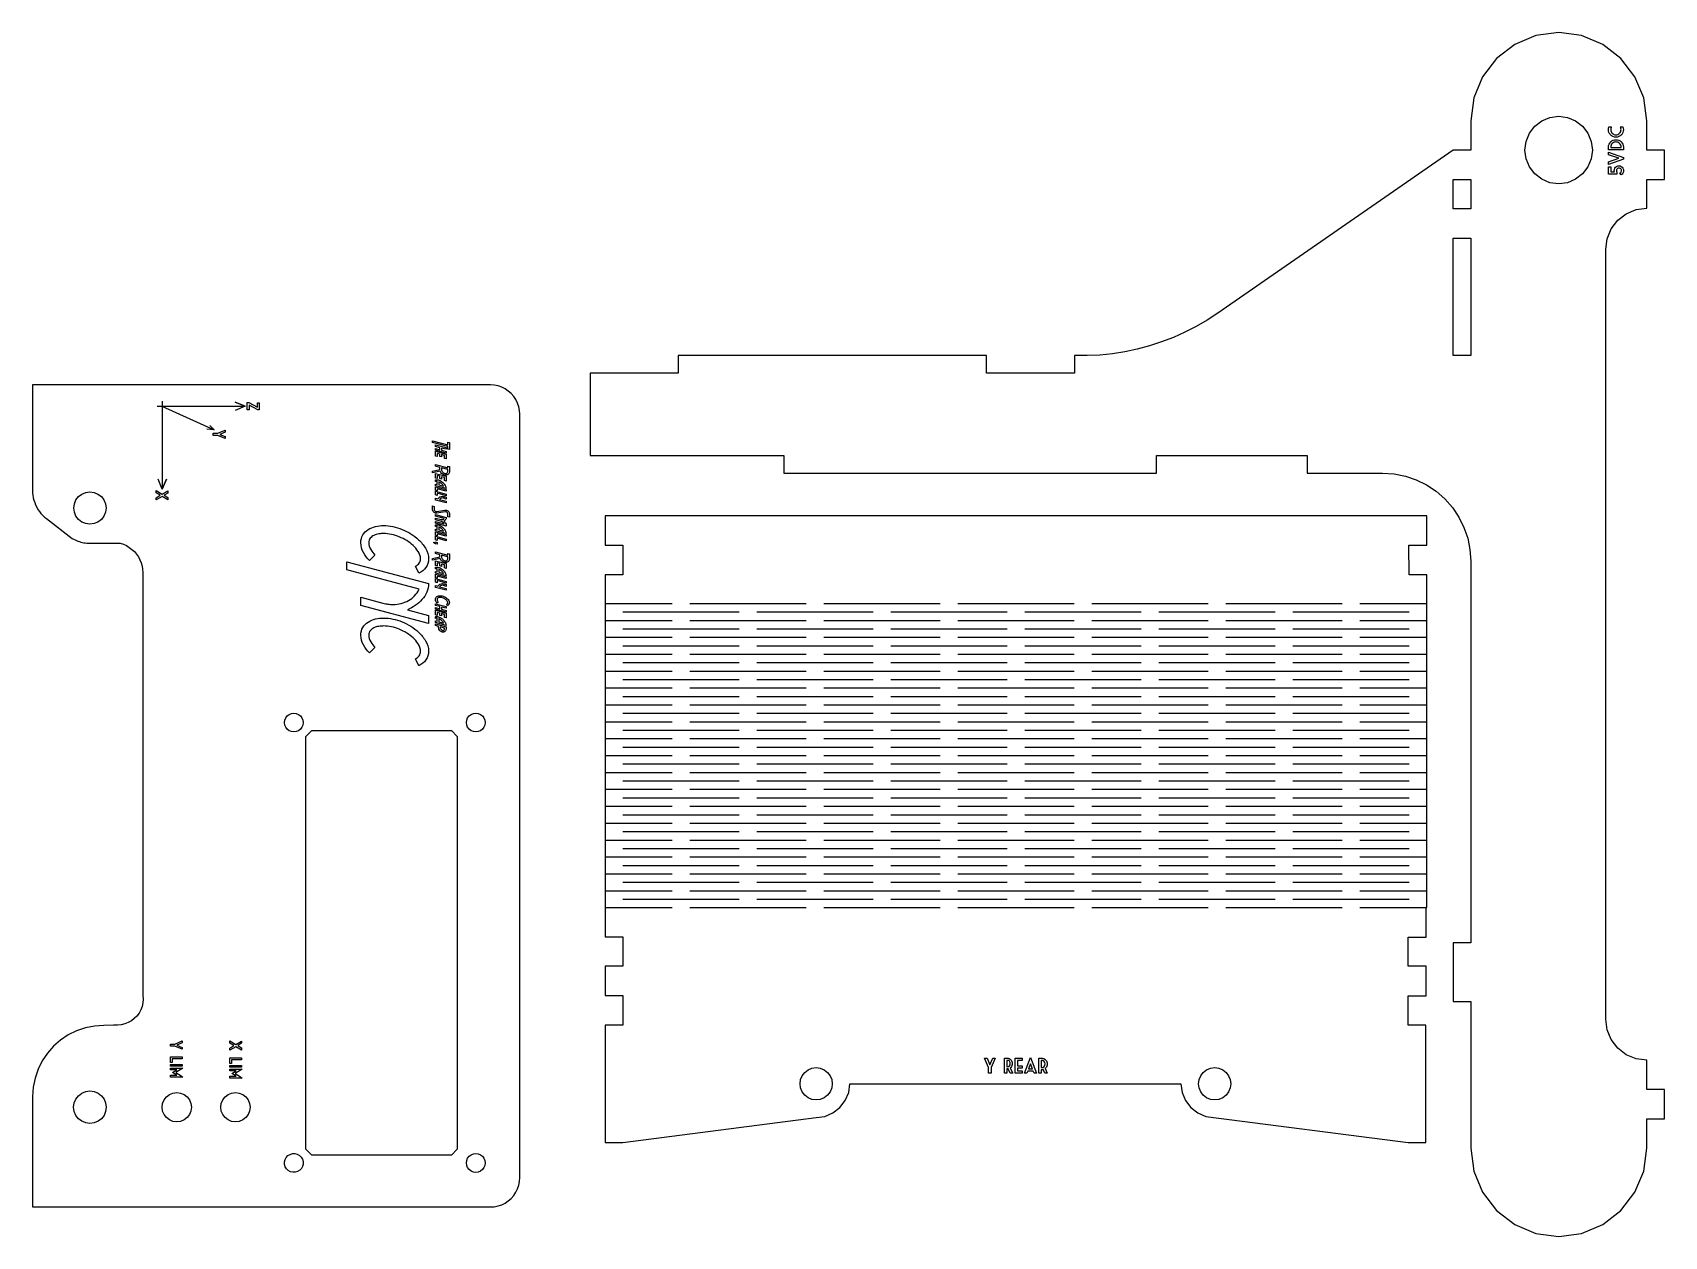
# Model space of a CAD drawing. Extents: x 15 to 293, y 3 to 208.
import ezdxf

# ---------------------------------------------------------------- set-up
doc = ezdxf.new("R2010")
doc.units = 0
doc.layers.add('Layer_1', color=7, linetype='CONTINUOUS')

msp = doc.modelspace()

# ---------------------------------------------------------------- linework, layer by layer
at = {"layer": 'Layer_1', "color": 7}
for p, q in [((271.167722, 207.038868), (267.550008, 205.540353)), ((275.050007, 207.549972), (271.167722, 207.038868)), ((278.932293, 207.038868), (275.050007, 207.549972)), ((282.549995, 205.540353), (278.932293, 207.038868)), ((264.443408, 203.156591), (262.059629, 200.049973)), ((267.550008, 205.540353), (264.443408, 203.156591)), ((285.656613, 203.156591), (282.549995, 205.540353)), ((288.040374, 200.049973), (285.656613, 203.156591)), ((262.059629, 200.049973), (260.561122, 196.432251)), ((289.53889, 196.432251), (288.040374, 200.049973)), ((260.561122, 196.432251), (260.050009, 192.549974)), ((290.049994, 192.549974), (289.53889, 196.432251)), ((260.050009, 192.549974), (260.050009, 187.549984)), ((270.984145, 191.615875), (272.17501, 192.529654)), ((272.17501, 192.529654), (273.561799, 193.104061)), ((273.561799, 193.104061), (275.050007, 193.300008)), ((275.050007, 193.300008), (276.538219, 193.104061)), ((276.538219, 193.104061), (277.925008, 192.529654)), ((277.925008, 192.529654), (279.115873, 191.615875)), ((290.049994, 187.549984), (290.049994, 192.549974)), ((269.495933, 189.038198), (270.070363, 190.42501)), ((270.070363, 190.42501), (270.984145, 191.615875)), ((279.115873, 191.615875), (280.029655, 190.42501)), ((280.029655, 190.42501), (280.604081, 189.038198)), ((283.604631, 191.519496), (284.050768, 191.519496)), ((285.539039, 191.519496), (285.980011, 191.519496)), ((285.539039, 191.519496), (285.539039, 191.519496)), ((257.050009, 187.549984), (216.959959, 159.770738)), ((260.050009, 187.549984), (257.050009, 187.549984)), ((269.300009, 187.550012), (269.495933, 189.038198)), ((269.495933, 186.061798), (269.300009, 187.550012)), ((280.604081, 189.038198), (280.800008, 187.550012)), ((280.800008, 187.550012), (280.604081, 186.061798)), ((283.52194, 186.739428), (283.52194, 187.170065)), ((283.52194, 187.170065), (286.073032, 186.313958)), ((285.313374, 186.145147), (283.52194, 186.739428)), ((283.533991, 187.586921), (283.533991, 188.053731)), ((286.069588, 187.586921), (283.533991, 187.586921)), ((283.918124, 188.053731), (283.918124, 187.97277)), ((283.918124, 187.97277), (285.683734, 187.97277)), ((283.918124, 187.97277), (283.918124, 187.97277)), ((285.683734, 187.97277), (285.683734, 188.053731)), ((286.069588, 188.053731), (286.069588, 187.586921)), ((286.069588, 187.586921), (286.069588, 187.586921)), ((286.073032, 186.313958), (286.073032, 185.97806)), ((286.073032, 186.313958), (286.073032, 186.313958)), ((293.049988, 187.549984), (290.049994, 187.549984)), ((293.049988, 182.549994), (293.049988, 187.550012)), ((270.070363, 184.675015), (269.495933, 186.061798)), ((270.984145, 183.48415), (270.070363, 184.675015)), ((272.17501, 182.570342), (270.984145, 183.48415)), ((279.115873, 183.48415), (277.925008, 182.570342)), ((280.029655, 184.675015), (279.115873, 183.48415)), ((280.604081, 186.061798), (280.029655, 184.675015)), ((283.52194, 185.550869), (285.313374, 186.145147)), ((286.073032, 185.97806), (283.52194, 185.120232)), ((283.52194, 185.120232), (283.52194, 185.550869)), ((283.52194, 183.473507), (283.52194, 184.668955)), ((283.52194, 184.668955), (283.921567, 184.668955)), ((283.921567, 184.668955), (283.921567, 183.85247)), ((283.921567, 183.85247), (284.531336, 183.85247)), ((284.919081, 183.852464), (284.92783, 183.833527)), ((284.92783, 183.683664), (284.927548, 183.683627)), ((284.927548, 183.683627), (284.927548, 183.475201)), ((285.701119, 183.315037), (285.485812, 183.637154)), ((257.050009, 177.550004), (257.050009, 182.549994)), ((257.050009, 182.549994), (260.050009, 182.549994)), ((260.050009, 182.549994), (260.050009, 177.550004)), ((273.561799, 181.995936), (272.17501, 182.570342)), ((275.050007, 181.799989), (273.561799, 181.995936)), ((276.538219, 181.995936), (275.050007, 181.799989)), ((277.925008, 182.570342), (276.538219, 181.995936)), ((284.927548, 183.475201), (283.52194, 183.473507)), ((290.049994, 177.649996), (290.049994, 182.549994)), ((290.049994, 182.549994), (293.049988, 182.549994)), ((260.050009, 177.550004), (257.050009, 177.550004)), ((283.987833, 174.149988), (285.10024, 175.599764)), ((285.10024, 175.599764), (286.549987, 176.712171)), ((286.549987, 176.712171), (288.238269, 177.41149)), ((288.238269, 177.41149), (290.049994, 177.649996)), ((257.050009, 152.549998), (257.050009, 172.550014)), ((257.050009, 172.550014), (260.050009, 172.550014)), ((260.050009, 172.550014), (260.050009, 152.549998)), ((283.050008, 170.65001), (283.288514, 172.461735)), ((283.288514, 172.461735), (283.987833, 174.149988)), ((283.050008, 39.549984), (283.050008, 170.65001)), ((215.154784, 158.589525), (213.289504, 157.505679)), ((216.959959, 159.770738), (215.154784, 158.589525)), ((211.369368, 156.522304), (209.399784, 155.642137)), ((213.289504, 157.505679), (211.369368, 156.522304)), ((201.139577, 153.198686), (199.008128, 152.865692)), ((203.250374, 153.644202), (201.139577, 153.198686)), ((205.334568, 154.201054), (203.250374, 153.644202)), ((207.386295, 154.867663), (205.334568, 154.201054)), ((209.399784, 155.642137), (207.386295, 154.867663)), ((177.550008, 152.549913), (125.049997, 152.549913)), ((125.049997, 152.549913), (125.049997, 149.549919)), ((177.550008, 149.549919), (177.550008, 152.549913)), ((194.70729, 152.540882), (192.550009, 152.549913)), ((192.550009, 152.549913), (192.550009, 149.549919)), ((196.86202, 152.646236), (194.70729, 152.540882)), ((199.008128, 152.865692), (196.86202, 152.646236)), ((260.050009, 152.549998), (257.050009, 152.549998)), ((93.049956, 147.54998), (15.05, 147.549971)), ((15.05, 147.549971), (15.050006, 129.1809)), ((93.70259, 147.507203), (93.049956, 147.54998)), ((94.344053, 147.379608), (93.70259, 147.507203)), ((94.963375, 147.169377), (94.344053, 147.379608)), ((125.049997, 149.549919), (110.049999, 149.549919)), ((110.049999, 149.549919), (110.049999, 135.549922)), ((192.550009, 149.549919), (177.550008, 149.549919)), ((95.549957, 146.880105), (94.963375, 147.169377)), ((96.093765, 146.516744), (95.549957, 146.880105)), ((96.585492, 146.085512), (96.093765, 146.516744)), ((97.016725, 145.593784), (96.585492, 146.085512)), ((97.380084, 145.049979), (97.016725, 145.593784)), ((97.669356, 144.463397), (97.380084, 145.049979)), ((97.879586, 143.844074), (97.669356, 144.463397)), ((98.007181, 143.202609), (97.879586, 143.844074)), ((98.049958, 142.549978), (98.007181, 143.202609)), ((98.050056, 12.550029), (98.049958, 142.549978)), ((83.166337, 137.76378), (83.166337, 138.053058)), ((83.166337, 138.053058), (85.78042, 137.35103)), ((85.78042, 137.061752), (83.166337, 137.76378)), ((83.660226, 137.07548), (83.660226, 137.364757)), ((83.660226, 137.364757), (85.484087, 136.874396)), ((84.432809, 136.867341), (83.660226, 137.07548)), ((83.660226, 136.415785), (83.660226, 136.701535)), ((83.660226, 136.701535), (84.432809, 136.500452)), ((85.484087, 135.93248), (83.660226, 136.415785)), ((83.660226, 136.248546), (85.484087, 135.761713)), ((83.660226, 135.437157), (83.660226, 136.248546)), ((83.660226, 136.248546), (83.660226, 136.248546)), ((84.432809, 136.500452), (84.432809, 136.867341)), ((85.484087, 136.588646), (84.711503, 136.793257)), ((84.711503, 136.793257), (84.711503, 136.422841)), ((84.711503, 136.422841), (85.484087, 136.21823)), ((85.484087, 136.874396), (85.484087, 136.588646)), ((85.484087, 136.874396), (85.484087, 136.874396)), ((85.78042, 137.35103), (85.78042, 137.820225)), ((85.78042, 137.820225), (86.062642, 137.746141)), ((85.78042, 137.35103), (85.78042, 137.35103)), ((85.78042, 136.617252), (85.78042, 137.061752)), ((86.062642, 136.543169), (85.78042, 136.617252)), ((86.062642, 137.746141), (86.062642, 136.543169)), ((83.942448, 135.363074), (83.660226, 135.437157)), ((83.660226, 133.699396), (83.660226, 133.988674)), ((83.660226, 133.988674), (85.78042, 133.420702)), ((84.418698, 133.494785), (83.660226, 133.699396)), ((84.432809, 135.754657), (83.942448, 135.885185)), ((83.942448, 135.885185), (83.942448, 135.363074)), ((84.418698, 133.325452), (84.418698, 133.494785)), ((84.432809, 135.363074), (84.432809, 135.754657)), ((84.711503, 135.28899), (84.432809, 135.363074)), ((85.205392, 135.546518), (84.711503, 135.677046)), ((84.711503, 135.677046), (84.711503, 135.28899)), ((85.205392, 135.024407), (85.205392, 135.546518)), ((85.484087, 134.950324), (85.205392, 135.024407)), ((85.484087, 136.21823), (85.484087, 135.93248)), ((85.484087, 135.761713), (85.484087, 134.950324)), ((85.78042, 133.420702), (85.78042, 133.720563)), ((85.78042, 133.720563), (86.062642, 133.64648)), ((86.062642, 133.64648), (86.062642, 132.831563)), ((110.049999, 135.549922), (143.050017, 135.549893)), ((143.050017, 135.549893), (143.050017, 132.549922)), ((206.539183, 132.549922), (206.539183, 135.549922)), ((206.539183, 135.549922), (232.22101, 135.549922)), ((232.22101, 135.549922), (232.22101, 132.549922)), ((83.166337, 132.895063), (84.422226, 133.156118)), ((83.166337, 132.609313), (83.166337, 132.895063)), ((84.47867, 132.88448), (83.166337, 132.609313)), ((83.660226, 132.486501), (85.484087, 131.999668)), ((83.660226, 131.675112), (83.660226, 132.486501)), ((83.660226, 132.486501), (83.660226, 132.486501)), ((83.942448, 131.601029), (83.660226, 131.675112)), ((83.660226, 131.091982), (83.660226, 131.377732)), ((83.660226, 130.389954), (83.660226, 130.679232)), ((83.660226, 130.679232), (83.97067, 130.598093)), ((84.432809, 131.992612), (83.942448, 132.12314)), ((83.942448, 132.12314), (83.942448, 131.601029)), ((83.97067, 130.598093), (83.97067, 131.116676)), ((83.97067, 131.116676), (83.97067, 131.116676)), ((84.249364, 131.049648), (84.249364, 130.520482)), ((84.432809, 131.601029), (84.432809, 131.992612)), ((84.711503, 131.526946), (84.432809, 131.601029)), ((85.78042, 133.131424), (84.70092, 133.420702)), ((84.70092, 133.420702), (84.70092, 133.198452)), ((84.70092, 133.198452), (84.70092, 133.198452)), ((85.205392, 131.784473), (84.711503, 131.915001)), ((84.711503, 131.915001), (84.711503, 131.526946)), ((85.205392, 131.262362), (85.205392, 131.784473)), ((85.484087, 131.188279), (85.205392, 131.262362)), ((85.484087, 131.999668), (85.484087, 131.188279)), ((85.78042, 132.831563), (85.78042, 133.131424)), ((86.062642, 132.831563), (86.062642, 132.831563)), ((143.050017, 132.549922), (206.539183, 132.549922)), ((232.22101, 132.549922), (245.050008, 132.550004)), ((245.050008, 132.550004), (247.007902, 132.421672)), ((247.007902, 132.421672), (248.932294, 132.038894)), ((248.932294, 132.038894), (250.790261, 131.408192)), ((250.790261, 131.408192), (252.55001, 130.540381)), ((15.050006, 129.1809), (15.092396, 128.754473)), ((15.092396, 128.754473), (15.164955, 128.332134)), ((15.164955, 128.332134), (15.267322, 127.916011)), ((15.267322, 127.916011), (15.398979, 127.508208)), ((22.1546, 127.300456), (22.429304, 127.963712)), ((22.429304, 127.963712), (22.866311, 128.53327)), ((22.866311, 128.53327), (23.435841, 128.970317)), ((23.435841, 128.970317), (24.099077, 129.245066)), ((24.099077, 129.245066), (24.810828, 129.338795)), ((24.810828, 129.338795), (25.522584, 129.245114)), ((25.522584, 129.245114), (26.18584, 128.97041)), ((26.18584, 128.97041), (26.755398, 128.533403)), ((26.755398, 128.533403), (27.192445, 127.963876)), ((27.192445, 127.963876), (27.467194, 127.300637)), ((85.484087, 129.903121), (83.660226, 130.389954)), ((83.660226, 129.5811), (83.660226, 130.219627)), ((83.660226, 130.219627), (85.484087, 129.732794)), ((83.942448, 129.507016), (83.660226, 129.5811)), ((83.660226, 128.82318), (83.660226, 129.461708)), ((83.660226, 129.461708), (85.484087, 128.974875)), ((83.942448, 128.749097), (83.660226, 128.82318)), ((83.660226, 127.953473), (83.660226, 128.242751)), ((83.660226, 128.242751), (84.094142, 128.129862)), ((85.484087, 127.46664), (83.660226, 127.953473)), ((83.942448, 129.856266), (83.942448, 129.507016)), ((85.484087, 129.443516), (83.942448, 129.856266)), ((83.942448, 129.856266), (83.942448, 129.856266)), ((83.942448, 129.098347), (83.942448, 128.749097)), ((85.484087, 128.685597), (83.942448, 129.098347)), ((83.942448, 129.098347), (83.942448, 129.098347)), ((84.094142, 128.129862), (84.094142, 128.129862)), ((84.249364, 130.520482), (85.060753, 130.305287)), ((84.249364, 130.520482), (84.249364, 130.520482)), ((84.372837, 128.052251), (85.484087, 127.755918)), ((85.484087, 129.732794), (85.484087, 129.443516)), ((85.484087, 128.974875), (85.484087, 128.685597)), ((85.484087, 128.41914), (85.484087, 128.087529)), ((252.55001, 130.540381), (254.181429, 129.450304)), ((254.181429, 129.450304), (255.656611, 128.156603)), ((255.656611, 128.156603), (256.950309, 126.681421)), ((15.398979, 127.508208), (15.559259, 127.110783)), ((15.559259, 127.110783), (15.747351, 126.725742)), ((15.747351, 126.725742), (15.962312, 126.355029)), ((15.962312, 126.355029), (16.203053, 126.000512)), ((16.203053, 126.000512), (16.468356, 125.663988)), ((16.468356, 125.663988), (16.756886, 125.347148)), ((16.756886, 125.347148), (17.067186, 125.051597)), ((22.060922, 126.5887), (22.1546, 127.300456)), ((22.154651, 125.87695), (22.060922, 126.5887)), ((22.4294, 125.213713), (22.154651, 125.87695)), ((22.866444, 124.644183), (22.4294, 125.213713)), ((27.192538, 125.213874), (26.755531, 124.644316)), ((27.467242, 125.87713), (27.192538, 125.213874)), ((27.467194, 127.300637), (27.560922, 126.588886)), ((27.560922, 126.588886), (27.467242, 125.87713)), ((83.166337, 126.382452), (83.166337, 126.939841)), ((83.166337, 126.939841), (83.445031, 126.865758)), ((83.445031, 126.865758), (83.445031, 126.382452)), ((83.445031, 126.382452), (83.445031, 126.382452)), ((83.660226, 125.185048), (83.660226, 125.474326)), ((83.660226, 125.474326), (85.484087, 124.987493)), ((85.180698, 124.779354), (83.660226, 125.185048)), ((83.886003, 125.980285), (85.293587, 126.241341)), ((85.342976, 125.966174), (83.931864, 125.705119)), ((85.484087, 127.755918), (85.484087, 127.46664)), ((85.78042, 125.091285), (85.78042, 125.564008)), ((86.062642, 125.564008), (86.062642, 125.017202)), ((252.585367, 125.239387), (112.585514, 125.239387)), ((112.585514, 125.239387), (112.585514, 120.239313)), ((252.585367, 120.238776), (252.585367, 125.239387)), ((256.950309, 126.681421), (258.040389, 125.050002)), ((17.067186, 125.051597), (17.397688, 124.778823)), ((17.397688, 124.778823), (21.811093, 121.392532)), ((23.436002, 124.207176), (22.866444, 124.644183)), ((24.099261, 123.932473), (23.436002, 124.207176)), ((24.811014, 123.838792), (24.099261, 123.932473)), ((25.522764, 123.932523), (24.811014, 123.838792)), ((26.186004, 124.207269), (25.522764, 123.932523)), ((26.755531, 124.644316), (26.186004, 124.207269)), ((83.660226, 124.599437), (83.660226, 124.888715)), ((83.660226, 124.888715), (84.626837, 124.631187)), ((84.556281, 124.363076), (83.660226, 124.599437)), ((83.660226, 124.017354), (83.660226, 124.306631)), ((83.660226, 124.306631), (85.138364, 123.91152)), ((85.484087, 123.526993), (83.660226, 124.017354)), ((83.660226, 123.430089), (83.660226, 123.715839)), ((83.660226, 122.728061), (83.660226, 123.017339)), ((83.660226, 123.017339), (83.97067, 122.9362)), ((85.484087, 122.241228), (83.660226, 122.728061)), ((83.660226, 121.919209), (83.660226, 122.557737)), ((83.660226, 122.557737), (85.484087, 122.070904)), ((83.97067, 122.9362), (83.97067, 123.454783)), ((83.97067, 123.454783), (83.97067, 123.454783)), ((84.249364, 123.387755), (84.249364, 122.858589)), ((84.249364, 122.858589), (85.060753, 122.643394)), ((84.249364, 122.858589), (84.249364, 122.858589)), ((85.484087, 124.987493), (85.484087, 124.740548)), ((85.484087, 124.987493), (85.484087, 124.987493)), ((85.484087, 123.840965), (85.484087, 123.526993)), ((86.062642, 125.017202), (85.78042, 125.091285)), ((258.040389, 125.050002), (258.908203, 123.290253)), ((258.908203, 123.290253), (259.538896, 121.432291)), ((21.811093, 121.392532), (22.040608, 121.266627)), ((22.040608, 121.266627), (22.275394, 121.150854)), ((22.275394, 121.150854), (22.515004, 121.04543)), ((22.515004, 121.04543), (22.758988, 120.950561)), ((22.758988, 120.950561), (23.006877, 120.866422)), ((23.006877, 120.866422), (23.258199, 120.793171)), ((23.258199, 120.793171), (23.512479, 120.730961)), ((23.512479, 120.730961), (23.76923, 120.679901)), ((23.76923, 120.679901), (24.027963, 120.640091)), ((24.027963, 120.640091), (24.288186, 120.6116)), ((24.288186, 120.6116), (24.549405, 120.594498)), ((24.549405, 120.594498), (24.811121, 120.588797)), ((24.811121, 120.588797), (29.980707, 120.588972)), ((29.980707, 120.588972), (30.516415, 120.412763)), ((30.516415, 120.412763), (31.029783, 120.179346)), ((31.029783, 120.179346), (31.514725, 119.891488)), ((31.514725, 119.891488), (31.965488, 119.552601)), ((31.965488, 119.552601), (32.376728, 119.16671)), ((83.43092, 120.675004), (83.43092, 120.766727)), ((83.43092, 120.766727), (83.660226, 120.703227)), ((83.660226, 120.49156), (83.43092, 120.675004)), ((83.942448, 121.845126), (83.660226, 121.919209)), ((83.660226, 121.161287), (83.660226, 121.799815)), ((83.660226, 121.799815), (85.484087, 121.312982)), ((83.942448, 121.087204), (83.660226, 121.161287)), ((83.660226, 120.703227), (83.660226, 120.805532)), ((83.660226, 120.805532), (83.942448, 120.731449)), ((83.942448, 120.410421), (83.660226, 120.49156)), ((83.942448, 122.194376), (83.942448, 121.845126)), ((85.484087, 121.781626), (83.942448, 122.194376)), ((83.942448, 122.194376), (83.942448, 122.194376)), ((83.942448, 121.436454), (83.942448, 121.087204)), ((85.484087, 121.023704), (83.942448, 121.436454)), ((83.942448, 121.436454), (83.942448, 121.436454)), ((83.942448, 120.731449), (83.942448, 120.410421)), ((83.942448, 120.410421), (83.942448, 120.410421)), ((85.484087, 122.070904), (85.484087, 121.781626)), ((85.484087, 121.312982), (85.484087, 121.023704)), ((112.585514, 120.239313), (115.585226, 120.239313)), ((115.585226, 120.239313), (115.585226, 115.239238)), ((249.585119, 115.238702), (249.513999, 120.238776)), ((249.513999, 120.238776), (252.585367, 120.238776)), ((259.538896, 121.432291), (259.921683, 119.507891)), ((32.376728, 119.16671), (32.743566, 118.738387)), ((32.743566, 118.738387), (33.061653, 118.272712)), ((33.061653, 118.272712), (33.327213, 117.775211)), ((33.327213, 117.775211), (33.537099, 117.251781)), ((33.537099, 117.251781), (33.688822, 116.708631)), ((68.599609, 116.060891), (68.599609, 117.449425)), ((68.599609, 117.449425), (82.501875, 113.724091)), ((73.374809, 118.583695), (72.426542, 117.652362)), ((72.426542, 117.652362), (72.426542, 117.652362)), ((72.426542, 117.652362), (72.426542, 117.652362)), ((83.166337, 118.019138), (84.422226, 118.280194)), ((83.166337, 117.733388), (83.166337, 118.019138)), ((84.47867, 118.008555), (83.166337, 117.733388)), ((83.660226, 118.823471), (83.660226, 119.112749)), ((83.660226, 119.112749), (85.78042, 118.544777)), ((84.418698, 118.61886), (83.660226, 118.823471)), ((83.660226, 117.610579), (85.484087, 117.123746)), ((83.660226, 116.79919), (83.660226, 117.610579)), ((83.660226, 117.610579), (83.660226, 117.610579)), ((83.942448, 116.725107), (83.660226, 116.79919)), ((84.432809, 117.11669), (83.942448, 117.247218)), ((83.942448, 117.247218), (83.942448, 116.725107)), ((84.418698, 118.449527), (84.418698, 118.61886)), ((84.432809, 116.725107), (84.432809, 117.11669)), ((85.78042, 118.255499), (84.70092, 118.544777)), ((84.70092, 118.544777), (84.70092, 118.322527)), ((84.70092, 118.322527), (84.70092, 118.322527)), ((85.205392, 116.908551), (84.711503, 117.039079)), ((84.711503, 117.039079), (84.711503, 116.651023)), ((85.205392, 116.38644), (85.205392, 116.908551)), ((85.484087, 117.123746), (85.484087, 116.312357)), ((85.78042, 118.544777), (85.78042, 118.844638)), ((85.78042, 118.844638), (86.062642, 118.770555)), ((85.78042, 117.955638), (85.78042, 118.255499)), ((86.062642, 118.770555), (86.062642, 117.955638)), ((86.062642, 117.955638), (86.062642, 117.955638)), ((259.921683, 119.507891), (260.050009, 117.550003)), ((260.050009, 117.550003), (260.050009, 52.550014)), ((33.688822, 116.708631), (33.78058, 116.152204)), ((33.78058, 116.152204), (33.811292, 115.589097)), ((33.811292, 115.589097), (33.811292, 43.589103)), ((80.910142, 112.758891), (68.599609, 116.060891)), ((80.859342, 115.467962), (80.266675, 116.670229)), ((83.660226, 116.21606), (83.660226, 116.50181)), ((83.660226, 115.514032), (83.660226, 115.80331)), ((83.660226, 115.80331), (83.97067, 115.722171)), ((85.484087, 115.027199), (83.660226, 115.514032)), ((83.660226, 114.705177), (83.660226, 115.343705)), ((83.660226, 115.343705), (85.484087, 114.856872)), ((83.942448, 114.631094), (83.660226, 114.705177)), ((83.660226, 113.947258), (83.660226, 114.585786)), ((83.660226, 114.585786), (85.484087, 114.098953)), ((83.942448, 114.980344), (83.942448, 114.631094)), ((85.484087, 114.567594), (83.942448, 114.980344)), ((83.942448, 114.980344), (83.942448, 114.980344)), ((83.942448, 114.222425), (83.942448, 113.873175)), ((85.484087, 113.809675), (83.942448, 114.222425)), ((83.942448, 114.222425), (83.942448, 114.222425)), ((83.97067, 115.722171), (83.97067, 116.240754)), ((83.97067, 116.240754), (83.97067, 116.240754)), ((84.249364, 116.173726), (84.249364, 115.64456)), ((84.249364, 115.64456), (85.060753, 115.429365)), ((84.249364, 115.64456), (84.249364, 115.64456)), ((84.711503, 116.651023), (84.432809, 116.725107)), ((85.484087, 116.312357), (85.205392, 116.38644)), ((85.484087, 114.856872), (85.484087, 114.567594)), ((85.484087, 114.098953), (85.484087, 113.809675)), ((115.585226, 115.239238), (112.585514, 115.239238)), ((112.585514, 115.239238), (112.585514, 110.338929)), ((252.585367, 115.238702), (249.585119, 115.238702)), ((252.585367, 110.338929), (252.585367, 115.238702)), ((70.970275, 109.998758), (70.970275, 111.387291)), ((70.970275, 111.387291), (74.712542, 110.388225)), ((83.942448, 113.873175), (83.660226, 113.947258)), ((83.660226, 113.077548), (83.660226, 113.366826)), ((83.660226, 113.366826), (84.094142, 113.253937)), ((85.484087, 112.590715), (83.660226, 113.077548)), ((84.094142, 113.253937), (84.094142, 113.253937)), ((84.372837, 113.176326), (85.484087, 112.879993)), ((85.484087, 113.543215), (85.484087, 113.211604)), ((85.484087, 112.879993), (85.484087, 112.590715)), ((82.501875, 106.916891), (70.970275, 109.998758)), ((70.970275, 109.998758), (70.970275, 109.998758)), ((78.912009, 109.270625), (82.501875, 108.305425)), ((83.660226, 110.010809), (83.660226, 110.300087)), ((83.660226, 110.300087), (85.484087, 109.809725)), ((84.432809, 109.80267), (83.660226, 110.010809)), ((83.660226, 109.351114), (83.660226, 109.636864)), ((83.660226, 109.636864), (84.432809, 109.435781)), ((85.484087, 108.867809), (83.660226, 109.351114)), ((83.660226, 109.183875), (85.484087, 108.697042)), ((83.660226, 108.372486), (83.660226, 109.183875)), ((83.660226, 109.183875), (83.660226, 109.183875)), ((84.432809, 108.689986), (83.942448, 108.820514)), ((83.942448, 108.820514), (83.942448, 108.298403)), ((84.16117, 110.603419), (83.963614, 110.409391)), ((83.963614, 110.409391), (83.963614, 110.409391)), ((83.963614, 110.409391), (83.963614, 110.409391)), ((84.432809, 109.435781), (84.432809, 109.80267)), ((84.432809, 108.298403), (84.432809, 108.689986)), ((85.484087, 109.523975), (84.711503, 109.728587)), ((84.711503, 109.728587), (84.711503, 109.35817)), ((84.711503, 109.35817), (85.484087, 109.153559)), ((85.205392, 108.481847), (84.711503, 108.612375)), ((84.711503, 108.612375), (84.711503, 108.224319)), ((85.205392, 107.959736), (85.205392, 108.481847)), ((85.484087, 109.809725), (85.484087, 109.523975)), ((85.484087, 109.809725), (85.484087, 109.809725)), ((85.484087, 109.153559), (85.484087, 108.867809)), ((85.484087, 108.697042), (85.484087, 107.885653)), ((85.720448, 109.954308), (85.596976, 110.20478)), ((112.585373, 110.337969), (124.002024, 110.337969)), ((112.585514, 110.338393), (112.585514, 58.538479)), ((115.585367, 108.899087), (135.418703, 108.899087)), ((127.002018, 110.337969), (146.835354, 110.337969)), ((138.418697, 108.899087), (158.252033, 108.899087)), ((149.835348, 110.337969), (169.668684, 110.337969)), ((161.252027, 108.899087), (181.085363, 108.899087)), ((172.668706, 110.337969), (192.502014, 110.337969)), ((184.085357, 108.899087), (203.918693, 108.899087)), ((195.502036, 110.337969), (215.335372, 110.337969)), ((206.918687, 108.899087), (226.752023, 108.899087)), ((218.335366, 110.337969), (238.168713, 110.337969)), ((229.752017, 108.899087), (249.585373, 108.899087)), ((241.168707, 110.337969), (252.585367, 110.337969)), ((252.585367, 58.538479), (252.585367, 110.338393)), ((82.501875, 108.305425), (82.501875, 106.916891)), ((83.942448, 108.298403), (83.660226, 108.372486)), ((83.660226, 107.789356), (83.660226, 108.075106)), ((83.660226, 107.087328), (83.660226, 107.376606)), ((83.660226, 107.376606), (83.97067, 107.295467)), ((85.484087, 106.600495), (83.660226, 107.087328)), ((83.660226, 106.567751), (83.660226, 106.857029)), ((83.660226, 106.857029), (85.484087, 106.370196)), ((84.214087, 106.419585), (83.660226, 106.567751)), ((83.97067, 107.295467), (83.97067, 107.81405)), ((83.97067, 107.81405), (83.97067, 107.81405)), ((84.214087, 106.232612), (84.214087, 106.419585)), ((84.249364, 107.747022), (84.249364, 107.217856)), ((84.249364, 107.217856), (85.060753, 107.002661)), ((84.249364, 107.217856), (84.249364, 107.217856)), ((84.711503, 108.224319), (84.432809, 108.298403)), ((85.205392, 106.155001), (84.492781, 106.345501)), ((84.492781, 106.345501), (84.492781, 106.232612)), ((84.492781, 106.232612), (84.492781, 106.232612)), ((85.484087, 107.885653), (85.205392, 107.959736)), ((85.205392, 105.968029), (85.205392, 106.155001)), ((85.484087, 106.370196), (85.484087, 105.968029)), ((85.484087, 106.370196), (85.484087, 106.370196)), ((112.585373, 107.460206), (124.002024, 107.460206)), ((115.585367, 106.021296), (135.418703, 106.021296)), ((127.002018, 107.460206), (146.835354, 107.460206)), ((138.418697, 106.021296), (158.252033, 106.021296)), ((149.835348, 107.460206), (169.668684, 107.460206)), ((161.252027, 106.021296), (181.085363, 106.021296)), ((172.668706, 107.460206), (192.502014, 107.460206)), ((184.085357, 106.021296), (203.918693, 106.021296)), ((195.502036, 107.460206), (215.335372, 107.460206)), ((206.918687, 106.021296), (226.752023, 106.021296)), ((218.335366, 107.460206), (238.168713, 107.460206)), ((229.752017, 106.021296), (249.585373, 106.021296)), ((241.168707, 107.460206), (252.585367, 107.460206)), ((112.585373, 104.582414), (124.002024, 104.582414)), ((115.585367, 103.143532), (135.418703, 103.143532)), ((127.002018, 104.582414), (146.835354, 104.582414)), ((138.418697, 103.143532), (158.252033, 103.143532)), ((149.835348, 104.582414), (169.668684, 104.582414)), ((161.252027, 103.143532), (181.085363, 103.143532)), ((172.668706, 104.582414), (192.502014, 104.582414)), ((184.085357, 103.143532), (203.918693, 103.143532)), ((195.502036, 104.582414), (215.335372, 104.582414)), ((206.918687, 103.143532), (226.752023, 103.143532)), ((218.335366, 104.582414), (238.168713, 104.582414)), ((229.752017, 103.143532), (249.585373, 103.143532)), ((241.168707, 104.582414), (252.585367, 104.582414)), ((73.374809, 102.840987), (72.426542, 101.909654)), ((72.426542, 101.909654), (72.426542, 101.909654)), ((72.426542, 101.909654), (72.426542, 101.909654)), ((80.859342, 99.725254), (80.266675, 100.92752)), ((112.585373, 101.70465), (124.002024, 101.70465)), ((115.585367, 100.26574), (135.418703, 100.26574)), ((127.002018, 101.70465), (146.835354, 101.70465)), ((138.418697, 100.26574), (158.252033, 100.26574)), ((149.835348, 101.70465), (169.668684, 101.70465)), ((161.252027, 100.26574), (181.085363, 100.26574)), ((172.668706, 101.70465), (192.502014, 101.70465)), ((184.085357, 100.26574), (203.918693, 100.26574)), ((195.502036, 101.70465), (215.335372, 101.70465)), ((206.918687, 100.26574), (226.752023, 100.26574)), ((218.335366, 101.70465), (238.168713, 101.70465)), ((229.752017, 100.26574), (249.585373, 100.26574)), ((241.168707, 101.70465), (252.585367, 101.70465)), ((112.585373, 98.826859), (124.002024, 98.826859)), ((115.585367, 97.387977), (135.418703, 97.387977)), ((127.002018, 98.826859), (146.835354, 98.826859)), ((138.418697, 97.387977), (158.252033, 97.387977)), ((149.835348, 98.826859), (169.668684, 98.826859)), ((161.252027, 97.387977), (181.085363, 97.387977)), ((172.668706, 98.826859), (192.502014, 98.826859)), ((184.085357, 97.387977), (203.918693, 97.387977)), ((195.502036, 98.826859), (215.335372, 98.826859)), ((206.918687, 97.387977), (226.752023, 97.387977)), ((218.335366, 98.826859), (238.168713, 98.826859)), ((229.752017, 97.387977), (249.585373, 97.387977)), ((241.168707, 98.826859), (252.585367, 98.826859)), ((112.585373, 95.949095), (124.002024, 95.949095)), ((127.002018, 95.949095), (146.835354, 95.949095)), ((149.835348, 95.949095), (169.668684, 95.949095)), ((172.668706, 95.949095), (192.502014, 95.949095)), ((195.502036, 95.949095), (215.335372, 95.949095)), ((218.335366, 95.949095), (238.168713, 95.949095)), ((241.168707, 95.949095), (252.585367, 95.949095)), ((112.585373, 93.071303), (124.002024, 93.071303)), ((115.585367, 94.510185), (135.418703, 94.510185)), ((127.002018, 93.071303), (146.835354, 93.071303)), ((138.418697, 94.510185), (158.252033, 94.510185)), ((149.835348, 93.071303), (169.668684, 93.071303)), ((161.252027, 94.510185), (181.085363, 94.510185)), ((172.668706, 93.071303), (192.502014, 93.071303)), ((184.085357, 94.510185), (203.918693, 94.510185)), ((195.502036, 93.071303), (215.335372, 93.071303)), ((206.918687, 94.510185), (226.752023, 94.510185)), ((218.335366, 93.071303), (238.168713, 93.071303)), ((229.752017, 94.510185), (249.585373, 94.510185)), ((241.168707, 93.071303), (252.585367, 93.071303)), ((57.950052, 90.050013), (58.004572, 90.464123)), ((58.004572, 89.635902), (57.950052, 90.050013)), ((58.004572, 90.464123), (58.164411, 90.850014)), ((58.164411, 89.250014), (58.004572, 89.635902)), ((58.164411, 90.850014), (58.418682, 91.181385)), ((58.418682, 88.918643), (58.164411, 89.250014)), ((58.418682, 91.181385), (58.75005, 91.435653)), ((58.75005, 91.435653), (59.135941, 91.595495)), ((59.135941, 91.595495), (59.550052, 91.650015)), ((59.550052, 91.650015), (59.964162, 91.595495)), ((59.964162, 91.595495), (60.350053, 91.435653)), ((60.350053, 91.435653), (60.681424, 91.181385)), ((60.681424, 91.181385), (60.935692, 90.850014)), ((60.935692, 89.250014), (60.681424, 88.918643)), ((60.935692, 90.850014), (61.095532, 90.464123)), ((61.095532, 89.635902), (60.935692, 89.250014)), ((61.095532, 90.464123), (61.150054, 90.050013)), ((61.150054, 90.050013), (61.095532, 89.635902)), ((88.950049, 90.050016), (89.004569, 90.464126)), ((89.004569, 89.635905), (88.950049, 90.050016)), ((89.004569, 90.464126), (89.164411, 90.850014)), ((89.164411, 89.250014), (89.004569, 89.635905)), ((89.164411, 90.850014), (89.418679, 91.181385)), ((89.418679, 88.918646), (89.164411, 89.250014)), ((89.418679, 91.181385), (89.750051, 91.435656)), ((89.750051, 91.435656), (90.135939, 91.595498)), ((90.135939, 91.595498), (90.550052, 91.650018)), ((90.550052, 91.650018), (90.964162, 91.595498)), ((90.964162, 91.595498), (91.35005, 91.435656)), ((91.35005, 91.435656), (91.681421, 91.181385)), ((91.681421, 91.181385), (91.935692, 90.850014)), ((91.935692, 89.250014), (91.681421, 88.918646)), ((91.935692, 90.850014), (92.095532, 90.464126)), ((92.095532, 89.635905), (91.935692, 89.250014)), ((92.095532, 90.464126), (92.150051, 90.050016)), ((92.150051, 90.050016), (92.095532, 89.635905)), ((112.585373, 90.19354), (124.002024, 90.19354)), ((115.585367, 91.632421), (135.418703, 91.632421)), ((127.002018, 90.19354), (146.835354, 90.19354)), ((138.418697, 91.632421), (158.252033, 91.632421)), ((149.835348, 90.19354), (169.668684, 90.19354)), ((161.252027, 91.632421), (181.085363, 91.632421)), ((172.668706, 90.19354), (192.502014, 90.19354)), ((184.085357, 91.632421), (203.918693, 91.632421)), ((195.502036, 90.19354), (215.335372, 90.19354)), ((206.918687, 91.632421), (226.752023, 91.632421)), ((218.335366, 90.19354), (238.168713, 90.19354)), ((229.752017, 91.632421), (249.585373, 91.632421)), ((241.168707, 90.19354), (252.585367, 90.19354)), ((58.75005, 88.664372), (58.418682, 88.918643)), ((59.135941, 88.504533), (58.75005, 88.664372)), ((59.550052, 88.450013), (59.135941, 88.504533)), ((59.964162, 88.504533), (59.550052, 88.450013)), ((60.350053, 88.664372), (59.964162, 88.504533)), ((60.681424, 88.918643), (60.350053, 88.664372)), ((61.600052, 87.700033), (62.600053, 88.700034)), ((61.600052, 17.395943), (61.600052, 87.700033)), ((62.600053, 88.700034), (86.400053, 88.700034)), ((86.400053, 88.700034), (87.400051, 87.700033)), ((87.400051, 87.700033), (87.400051, 17.395943)), ((89.750051, 88.664375), (89.418679, 88.918646)), ((90.135939, 88.504536), (89.750051, 88.664375)), ((90.550052, 88.450013), (90.135939, 88.504536)), ((90.964162, 88.504536), (90.550052, 88.450013)), ((91.35005, 88.664375), (90.964162, 88.504536)), ((91.681421, 88.918646), (91.35005, 88.664375)), ((112.585373, 87.315748), (124.002024, 87.315748)), ((115.585367, 88.75463), (135.418703, 88.75463)), ((127.002018, 87.315748), (146.835354, 87.315748)), ((138.418697, 88.75463), (158.252033, 88.75463)), ((149.835348, 87.315748), (169.668684, 87.315748)), ((161.252027, 88.75463), (181.085363, 88.75463)), ((172.668706, 87.315748), (192.502014, 87.315748)), ((184.085357, 88.75463), (203.918693, 88.75463)), ((195.502036, 87.315748), (215.335372, 87.315748)), ((206.918687, 88.75463), (226.752023, 88.75463)), ((218.335366, 87.315748), (238.168713, 87.315748)), ((229.752017, 88.75463), (249.585373, 88.75463)), ((241.168707, 87.315748), (252.585367, 87.315748)), ((112.585373, 84.437984), (124.002024, 84.437984)), ((115.585367, 85.876866), (135.418703, 85.876866)), ((127.002018, 84.437984), (146.835354, 84.437984)), ((138.418697, 85.876866), (158.252033, 85.876866)), ((149.835348, 84.437984), (169.668684, 84.437984)), ((161.252027, 85.876866), (181.085363, 85.876866)), ((172.668706, 84.437984), (192.502014, 84.437984)), ((184.085357, 85.876866), (203.918693, 85.876866)), ((195.502036, 84.437984), (215.335372, 84.437984)), ((206.918687, 85.876866), (226.752023, 85.876866)), ((218.335366, 84.437984), (238.168713, 84.437984)), ((229.752017, 85.876866), (249.585373, 85.876866)), ((241.168707, 84.437984), (252.585367, 84.437984)), ((112.585373, 81.560193), (124.002024, 81.560193)), ((115.585367, 82.999074), (135.418703, 82.999074)), ((127.002018, 81.560193), (146.835354, 81.560193)), ((138.418697, 82.999074), (158.252033, 82.999074)), ((149.835348, 81.560193), (169.668684, 81.560193)), ((161.252027, 82.999074), (181.085363, 82.999074)), ((172.668706, 81.560193), (192.502014, 81.560193)), ((184.085357, 82.999074), (203.918693, 82.999074)), ((195.502036, 81.560193), (215.335372, 81.560193)), ((206.918687, 82.999074), (226.752023, 82.999074)), ((218.335366, 81.560193), (238.168713, 81.560193)), ((229.752017, 82.999074), (249.585373, 82.999074)), ((241.168707, 81.560193), (252.585367, 81.560193)), ((112.585373, 78.682429), (124.002024, 78.682429)), ((115.585367, 80.121311), (135.418703, 80.121311)), ((127.002018, 78.682429), (146.835354, 78.682429)), ((138.418697, 80.121311), (158.252033, 80.121311)), ((149.835348, 78.682429), (169.668684, 78.682429)), ((161.252027, 80.121311), (181.085363, 80.121311)), ((172.668706, 78.682429), (192.502014, 78.682429)), ((184.085357, 80.121311), (203.918693, 80.121311)), ((195.502036, 78.682429), (215.335372, 78.682429)), ((206.918687, 80.121311), (226.752023, 80.121311)), ((218.335366, 78.682429), (238.168713, 78.682429)), ((229.752017, 80.121311), (249.585373, 80.121311)), ((241.168707, 78.682429), (252.585367, 78.682429)), ((112.585373, 75.804637), (124.002024, 75.804637)), ((115.585367, 77.243519), (135.418703, 77.243519)), ((127.002018, 75.804637), (146.835354, 75.804637)), ((138.418697, 77.243519), (158.252033, 77.243519)), ((149.835348, 75.804637), (169.668684, 75.804637)), ((161.252027, 77.243519), (181.085363, 77.243519)), ((172.668706, 75.804637), (192.502014, 75.804637)), ((184.085357, 77.243519), (203.918693, 77.243519)), ((195.502036, 75.804637), (215.335372, 75.804637)), ((206.918687, 77.243519), (226.752023, 77.243519)), ((218.335366, 75.804637), (238.168713, 75.804637)), ((229.752017, 77.243519), (249.585373, 77.243519)), ((241.168707, 75.804637), (252.585367, 75.804637)), ((112.585373, 72.926874), (124.002024, 72.926874)), ((115.585367, 74.365755), (135.418703, 74.365755)), ((127.002018, 72.926874), (146.835354, 72.926874)), ((138.418697, 74.365755), (158.252033, 74.365755)), ((149.835348, 72.926874), (169.668684, 72.926874)), ((161.252027, 74.365755), (181.085363, 74.365755)), ((172.668706, 72.926874), (192.502014, 72.926874)), ((184.085357, 74.365755), (203.918693, 74.365755)), ((195.502036, 72.926874), (215.335372, 72.926874)), ((206.918687, 74.365755), (226.752023, 74.365755)), ((218.335366, 72.926874), (238.168713, 72.926874)), ((229.752017, 74.365755), (249.585373, 74.365755)), ((241.168707, 72.926874), (252.585367, 72.926874)), ((112.585373, 70.049082), (124.002024, 70.049082)), ((115.585367, 71.487964), (135.418703, 71.487964)), ((127.002018, 70.049082), (146.835354, 70.049082)), ((138.418697, 71.487964), (158.252033, 71.487964)), ((149.835348, 70.049082), (169.668684, 70.049082)), ((161.252027, 71.487964), (181.085363, 71.487964)), ((172.668706, 70.049082), (192.502014, 70.049082)), ((184.085357, 71.487964), (203.918693, 71.487964)), ((195.502036, 70.049082), (215.335372, 70.049082)), ((206.918687, 71.487964), (226.752023, 71.487964)), ((218.335366, 70.049082), (238.168713, 70.049082)), ((229.752017, 71.487964), (249.585373, 71.487964)), ((241.168707, 70.049082), (252.585367, 70.049082)), ((112.585373, 67.171318), (124.002024, 67.171318)), ((115.585367, 68.6102), (135.418703, 68.6102)), ((127.002018, 67.171318), (146.835354, 67.171318)), ((138.418697, 68.6102), (158.252033, 68.6102)), ((149.835348, 67.171318), (169.668684, 67.171318)), ((161.252027, 68.6102), (181.085363, 68.6102)), ((172.668706, 67.171318), (192.502014, 67.171318)), ((184.085357, 68.6102), (203.918693, 68.6102)), ((195.502036, 67.171318), (215.335372, 67.171318)), ((206.918687, 68.6102), (226.752023, 68.6102)), ((218.335366, 67.171318), (238.168713, 67.171318)), ((229.752017, 68.6102), (249.585373, 68.6102)), ((241.168707, 67.171318), (252.585367, 67.171318)), ((112.585373, 64.293527), (124.002024, 64.293527)), ((115.585367, 65.732408), (135.418703, 65.732408)), ((127.002018, 64.293527), (146.835354, 64.293527)), ((138.418697, 65.732408), (158.252033, 65.732408)), ((149.835348, 64.293527), (169.668684, 64.293527)), ((161.252027, 65.732408), (181.085363, 65.732408)), ((172.668706, 64.293527), (192.502014, 64.293527)), ((184.085357, 65.732408), (203.918693, 65.732408)), ((195.502036, 64.293527), (215.335372, 64.293527)), ((206.918687, 65.732408), (226.752023, 65.732408)), ((218.335366, 64.293527), (238.168713, 64.293527)), ((229.752017, 65.732408), (249.585373, 65.732408)), ((241.168707, 64.293527), (252.585367, 64.293527)), ((112.585373, 61.415763), (124.002024, 61.415763)), ((115.585367, 62.854645), (135.418703, 62.854645)), ((127.002018, 61.415763), (146.835354, 61.415763)), ((138.418697, 62.854645), (158.252033, 62.854645)), ((149.835348, 61.415763), (169.668684, 61.415763)), ((161.252027, 62.854645), (181.085363, 62.854645)), ((172.668706, 61.415763), (192.502014, 61.415763)), ((184.085357, 62.854645), (203.918693, 62.854645)), ((195.502036, 61.415763), (215.335372, 61.415763)), ((206.918687, 62.854645), (226.752023, 62.854645)), ((218.335366, 61.415763), (238.168713, 61.415763)), ((229.752017, 62.854645), (249.585373, 62.854645)), ((241.168707, 61.415763), (252.585367, 61.415763)), ((112.585373, 58.537971), (124.002024, 58.537971)), ((112.586079, 58.514208), (112.586079, 53.562647)), ((115.585367, 59.976853), (135.418703, 59.976853)), ((127.002018, 58.537971), (146.835354, 58.537971)), ((138.418697, 59.976853), (158.252033, 59.976853)), ((149.835348, 58.537971), (169.668684, 58.537971)), ((161.252027, 59.976853), (181.085363, 59.976853)), ((172.668706, 58.537971), (192.502014, 58.537971)), ((184.085357, 59.976853), (203.918693, 59.976853)), ((195.502036, 58.537971), (215.335372, 58.537971)), ((206.918687, 59.976853), (226.752023, 59.976853)), ((218.335366, 58.537971), (238.168713, 58.537971)), ((229.752017, 59.976853), (249.585373, 59.976853)), ((241.168707, 58.537971), (252.585367, 58.537971)), ((252.485079, 53.514698), (252.485079, 58.514208)), ((112.586079, 53.562647), (115.581935, 53.562647)), ((115.581935, 53.562647), (115.581935, 48.538302)), ((249.390004, 48.538302), (249.390004, 53.514698)), ((249.390004, 53.514698), (252.485079, 53.514698)), ((260.050009, 52.550014), (257.050009, 52.550014)), ((257.050009, 52.550014), (257.050009, 42.550006)), ((115.581935, 48.538302), (112.586079, 48.538302)), ((112.586079, 48.538302), (112.586079, 43.58454)), ((252.485615, 48.538302), (249.390004, 48.538302)), ((252.485615, 43.538255), (252.485615, 48.538302)), ((33.698047, 41.721944), (33.483798, 41.131775)), ((33.82549, 42.336725), (33.698047, 41.721944)), ((33.811292, 43.589103), (33.8635, 42.963425)), ((33.8635, 42.963425), (33.82549, 42.336725)), ((112.586079, 43.58454), (115.581935, 43.58454)), ((115.581935, 43.58454), (115.581935, 38.538717)), ((249.390004, 38.538717), (249.390004, 43.538255)), ((249.390004, 43.538255), (252.485615, 43.538255)), ((257.050009, 42.550006), (260.050009, 42.550006)), ((260.050009, 42.550006), (260.050009, 17.55)), ((31.322018, 38.945343), (30.734319, 38.724413)), ((31.871982, 39.248223), (31.322018, 38.945343)), ((32.372853, 39.626813), (31.871982, 39.248223)), ((32.814288, 40.073283), (32.372853, 39.626813)), ((33.187169, 40.578413), (32.814288, 40.073283)), ((33.483798, 41.131775), (33.187169, 40.578413)), ((283.288514, 37.738258), (283.050008, 39.549984)), ((21.121943, 36.847365), (19.80188, 35.971725)), ((22.545323, 37.542574), (21.121943, 36.847365)), ((24.04749, 38.045373), (22.545323, 37.542574)), ((25.602571, 38.347105), (24.04749, 38.045373)), ((27.183772, 38.442603), (25.602571, 38.347105)), ((28.813879, 38.544903), (27.183772, 38.442603)), ((29.494793, 38.544903), (28.813879, 38.544903)), ((30.121022, 38.590005), (29.494793, 38.544903)), ((30.734319, 38.724413), (30.121022, 38.590005)), ((115.581935, 38.538717), (112.586079, 38.538717)), ((112.586079, 38.538717), (112.586079, 18.538418)), ((252.385285, 38.538717), (249.390004, 38.538717)), ((252.385285, 18.538418), (252.385285, 38.538717)), ((283.987833, 36.050005), (283.288514, 37.738258)), ((17.56048, 33.742339), (16.677759, 32.427014)), ((18.607868, 34.930748), (17.56048, 33.742339)), ((19.80188, 35.971725), (18.607868, 34.930748)), ((38.510001, 34.941871), (38.510001, 35.296026)), ((38.510001, 35.296026), (39.281701, 35.296026)), ((39.281701, 34.941871), (38.510001, 34.941871)), ((39.281701, 35.296026), (40.54812, 35.82795)), ((40.54812, 34.40995), (39.281701, 34.941871)), ((40.54812, 35.501354), (39.644125, 35.11826)), ((39.644125, 35.11826), (40.54812, 34.736543)), ((40.54812, 35.82795), (40.54812, 35.501354)), ((40.54812, 35.82795), (40.54812, 35.82795)), ((40.54812, 34.736543), (40.54812, 34.40995)), ((48.618967, 35.439344), (48.618967, 35.82795)), ((48.618967, 35.82795), (49.6773, 35.229881)), ((49.324522, 35.031442), (48.618967, 35.439344)), ((48.618967, 34.613897), (49.324522, 35.031442)), ((48.620378, 34.244584), (48.618967, 34.613897)), ((49.677334, 34.833006), (48.620378, 34.244584)), ((49.6773, 35.229881), (50.66122, 35.792122)), ((50.66122, 34.26112), (49.6773, 34.833006)), ((49.6773, 34.833006), (49.677334, 34.833006)), ((50.66122, 35.422806), (49.985981, 35.031442)), ((49.985981, 35.031442), (50.66122, 34.648348)), ((50.66122, 35.792122), (50.66122, 35.422806)), ((50.66122, 34.648348), (50.66122, 34.26112)), ((285.10024, 34.600258), (283.987833, 36.050005)), ((286.549987, 33.487822), (285.10024, 34.600258)), ((288.238269, 32.788504), (286.549987, 33.487822)), ((15.97491, 31.00738), (15.464043, 29.507933)), ((16.677759, 32.427014), (15.97491, 31.00738)), ((38.510001, 32.169258), (38.510001, 33.115969)), ((38.510001, 33.115969), (40.538473, 33.115969)), ((38.818682, 32.169258), (38.510001, 32.169258)), ((38.510001, 31.528469), (38.510001, 31.83715)), ((38.510001, 31.83715), (40.549497, 31.83715)), ((40.549497, 31.528469), (38.510001, 31.528469)), ((38.510001, 30.889061), (38.510001, 31.197741)), ((38.510001, 31.197741), (40.63218, 31.197741)), ((39.594516, 30.889061), (38.510001, 30.889061)), ((40.538473, 32.805911), (38.818682, 32.805911)), ((38.818682, 32.805911), (38.818682, 32.169258)), ((38.893095, 30.431553), (39.594516, 30.889061)), ((40.159514, 30.889061), (39.45809, 30.431553)), ((40.63218, 31.197741), (40.159514, 30.889061)), ((40.538473, 33.115969), (40.538473, 32.805911)), ((40.538473, 33.115969), (40.538473, 33.115969)), ((40.549497, 31.83715), (40.549497, 31.528469)), ((40.549497, 31.83715), (40.549497, 31.83715)), ((48.619001, 32.003892), (48.619001, 32.950607)), ((48.619001, 32.950607), (50.647473, 32.950607)), ((48.927681, 32.003892), (48.619001, 32.003892)), ((48.619001, 31.363107), (48.619001, 31.671787)), ((48.619001, 31.671787), (50.658497, 31.671787)), ((50.658497, 31.363107), (48.619001, 31.363107)), ((48.619001, 30.723696), (48.619001, 31.032376)), ((48.619001, 31.032376), (50.741179, 31.032376)), ((49.703516, 30.723696), (48.619001, 30.723696)), ((50.647473, 32.640546), (48.927681, 32.640546)), ((48.927681, 32.640546), (48.927681, 32.003892)), ((49.002095, 30.266188), (49.703516, 30.723696)), ((50.268513, 30.723696), (49.56709, 30.266188)), ((50.741179, 31.032376), (50.268513, 30.723696)), ((50.647473, 32.950607), (50.647473, 32.640546)), ((50.647473, 32.950607), (50.647473, 32.950607)), ((50.658497, 31.671787), (50.658497, 31.363107)), ((50.658497, 31.671787), (50.658497, 31.671787)), ((146.593306, 30.483248), (147.162159, 30.919817)), ((147.162159, 30.919817), (147.82417, 31.194871)), ((147.82417, 31.194871), (148.534684, 31.288597)), ((148.534684, 31.288597), (149.245755, 31.194871)), ((149.245755, 31.194871), (149.907763, 30.919817)), ((149.907763, 30.919817), (150.476616, 30.483248)), ((177.248131, 32.902304), (177.656374, 32.902304)), ((177.913033, 31.319283), (177.248131, 32.902304)), ((177.248131, 32.902304), (177.248131, 32.902304)), ((177.656374, 32.902304), (178.135243, 31.772315)), ((177.913033, 30.354656), (177.913033, 31.319283)), ((178.135243, 31.772315), (178.612388, 32.902304)), ((179.020631, 32.902304), (178.355729, 31.319283)), ((178.355729, 31.319283), (178.355729, 30.354656)), ((178.612388, 32.902304), (179.020631, 32.902304)), ((180.638103, 30.358102), (180.638103, 32.893694)), ((180.638103, 32.893694), (181.023954, 32.893694)), ((181.023954, 32.893694), (181.023954, 32.892)), ((181.023954, 32.513015), (181.023954, 32.51301)), ((181.023954, 32.51301), (181.023954, 31.441584)), ((181.023954, 31.06263), (181.023954, 31.062625)), ((181.023954, 31.062625), (181.023954, 30.358102)), ((181.619957, 30.351213), (181.237551, 31.071238)), ((181.573447, 31.210763), (182.033367, 30.351213)), ((182.450224, 32.890248), (183.625002, 32.890248)), ((182.450224, 30.354656), (182.450224, 32.890248)), ((182.450224, 32.890248), (182.450224, 32.890248)), ((183.625002, 32.504396), (182.837796, 32.504396)), ((182.837796, 32.504396), (182.837796, 31.567331)), ((182.837796, 31.567331), (183.625002, 31.567331)), ((183.625002, 31.18148), (182.837796, 31.18148)), ((182.837796, 31.18148), (182.837796, 30.740508)), ((182.837796, 30.740508), (183.625002, 30.740508)), ((183.625002, 32.890248), (183.625002, 32.504396)), ((183.625002, 31.567331), (183.625002, 31.18148)), ((183.625002, 30.740508), (183.625002, 30.354656)), ((184.041858, 30.346046), (185.065052, 33.00566)), ((184.59135, 30.697443), (184.455271, 30.346046)), ((185.538753, 30.697443), (184.59135, 30.697443)), ((184.59135, 30.697443), (184.59135, 30.697443)), ((185.065052, 31.929067), (184.739492, 31.083295)), ((184.739492, 31.083295), (185.390612, 31.083295)), ((184.739492, 31.083295), (184.739492, 31.083295)), ((185.065052, 33.00566), (186.086521, 30.346046)), ((185.390612, 31.083295), (185.065052, 31.929067)), ((185.673111, 30.346046), (185.538753, 30.697443)), ((186.501656, 30.354656), (186.501656, 32.907472)), ((186.501656, 32.907472), (186.916791, 32.907472)), ((186.916791, 32.526791), (186.887508, 32.526791)), ((186.887508, 32.526791), (186.887508, 31.279665)), ((186.887508, 31.279665), (186.916791, 31.279665)), ((186.887508, 31.279665), (186.887508, 31.279665)), ((186.916791, 30.897259), (186.887508, 30.897259)), ((186.887508, 30.897259), (186.887508, 30.354656)), ((187.48351, 30.351213), (187.209625, 30.938602)), ((187.535185, 31.109132), (187.896921, 30.351213)), ((187.535185, 31.109132), (187.535185, 31.109132)), ((214.495863, 30.483248), (215.064715, 30.919817)), ((215.064715, 30.919817), (215.726727, 31.194871)), ((215.726727, 31.194871), (216.437794, 31.288597)), ((216.437794, 31.288597), (217.148311, 31.194871)), ((217.148311, 31.194871), (217.81032, 30.919817)), ((217.81032, 30.919817), (218.379173, 30.483248)), ((290.049994, 32.549998), (288.238269, 32.788504)), ((290.049994, 27.550008), (290.049994, 32.549998)), ((15.153959, 27.954525), (15.050003, 26.373855)), ((15.464043, 29.507933), (15.153959, 27.954525)), ((38.510001, 29.665362), (38.510001, 29.974043)), ((38.510001, 29.974043), (39.594516, 29.974043)), ((40.63218, 29.665362), (38.510001, 29.665362)), ((39.594516, 29.974043), (38.893095, 30.431553)), ((39.45809, 30.431553), (40.159514, 29.974043)), ((39.45809, 30.431553), (39.45809, 30.431553)), ((40.159514, 29.974043), (40.63218, 29.665362)), ((48.619001, 29.499997), (48.619001, 29.808677)), ((48.619001, 29.808677), (49.703516, 29.808677)), ((50.741179, 29.499997), (48.619001, 29.499997)), ((49.703516, 29.808677), (49.002095, 30.266188)), ((49.56709, 30.266188), (50.268513, 29.808677)), ((49.56709, 30.266188), (49.56709, 30.266188)), ((50.268513, 29.808677), (50.741179, 29.499997)), ((145.789083, 28.538567), (145.882239, 29.250191)), ((145.882239, 27.826944), (145.789083, 28.538567)), ((145.882239, 29.250191), (146.156742, 29.9133)), ((146.156742, 27.163299), (145.882239, 27.826944)), ((146.156742, 29.9133), (146.593306, 30.483248)), ((150.476616, 30.483248), (150.91318, 29.9133)), ((150.91318, 29.9133), (151.187683, 29.250191)), ((151.187683, 27.826944), (150.91318, 27.163299)), ((151.187683, 29.250191), (151.280839, 28.538567)), ((151.280839, 28.538567), (151.187683, 27.826944)), ((154.080461, 27.050297), (154.276143, 28.538567)), ((154.276143, 28.538567), (210.695232, 28.538567)), ((178.355729, 30.354656), (177.913033, 30.354656)), ((181.023954, 30.358102), (180.638103, 30.358102)), ((182.033367, 30.351213), (181.619957, 30.351213)), ((183.625002, 30.354656), (182.450224, 30.354656)), ((184.455271, 30.346046), (184.041858, 30.346046)), ((186.086521, 30.346046), (185.673111, 30.346046)), ((186.887508, 30.354656), (186.501656, 30.354656)), ((187.896921, 30.351213), (187.48351, 30.351213)), ((210.695232, 28.538567), (210.890914, 27.050297)), ((213.691639, 28.538567), (213.784795, 29.250191)), ((213.784795, 27.826944), (213.691639, 28.538567)), ((213.784795, 29.250191), (214.059299, 29.9133)), ((214.059299, 27.163299), (213.784795, 27.826944)), ((214.059299, 29.9133), (214.495863, 30.483248)), ((218.379173, 30.483248), (218.815737, 29.9133)), ((218.815737, 29.9133), (219.09024, 29.250191)), ((219.09024, 27.826944), (218.815737, 27.163299)), ((219.09024, 29.250191), (219.183396, 28.538567)), ((219.183396, 28.538567), (219.09024, 27.826944)), ((15.050003, 26.373855), (15.050003, 7.550011)), ((22.040605, 24.54545), (22.135003, 25.262464)), ((22.135003, 25.262464), (22.411758, 25.930625)), ((22.411758, 25.930625), (22.852014, 26.504355)), ((22.852014, 26.504355), (23.425763, 26.944621)), ((23.425763, 26.944621), (24.09391, 27.221369)), ((24.09391, 27.221369), (24.810921, 27.315772)), ((24.810921, 27.315772), (25.527929, 27.221369)), ((25.527929, 27.221369), (26.196076, 26.944621)), ((26.196076, 26.944621), (26.769828, 26.504355)), ((26.769828, 26.504355), (27.210081, 25.930625)), ((27.210081, 25.930625), (27.486836, 25.262464)), ((27.486836, 25.262464), (27.581237, 24.54545)), ((37.100056, 24.54545), (37.185236, 25.192501)), ((37.185236, 25.192501), (37.434986, 25.795441)), ((37.434986, 25.795441), (37.832284, 26.313206)), ((37.832284, 26.313206), (38.350052, 26.710518)), ((38.350052, 26.710518), (38.953003, 26.960257)), ((38.953003, 26.960257), (39.600051, 27.045459)), ((39.600051, 27.045459), (40.247099, 26.960257)), ((40.247099, 26.960257), (40.85005, 26.710518)), ((40.85005, 26.710518), (41.367817, 26.313206)), ((41.367817, 26.313206), (41.765113, 25.795441)), ((41.765113, 25.795441), (42.014865, 25.192501)), ((42.014865, 25.192501), (42.100054, 24.54545)), ((47.100055, 24.54545), (47.185236, 25.192501)), ((47.185236, 25.192501), (47.434988, 25.795441)), ((47.434988, 25.795441), (47.832284, 26.313206)), ((47.832284, 26.313206), (48.350051, 26.710518)), ((48.350051, 26.710518), (48.953002, 26.960257)), ((48.953002, 26.960257), (49.60005, 27.045459)), ((49.60005, 27.045459), (50.247098, 26.960257)), ((50.247098, 26.960257), (50.850052, 26.710518)), ((50.850052, 26.710518), (51.36782, 26.313206)), ((51.36782, 26.313206), (51.765115, 25.795441)), ((51.765115, 25.795441), (52.014868, 25.192501)), ((52.014868, 25.192501), (52.100057, 24.54545)), ((146.593306, 26.593887), (146.156742, 27.163299)), ((147.162159, 26.156781), (146.593306, 26.593887)), ((147.82417, 25.882264), (147.162159, 26.156781)), ((148.534684, 25.788566), (147.82417, 25.882264)), ((149.245755, 25.882264), (148.534684, 25.788566)), ((149.907763, 26.156781), (149.245755, 25.882264)), ((150.476616, 26.593887), (149.907763, 26.156781)), ((150.91318, 27.163299), (150.476616, 26.593887)), ((152.594386, 24.472818), (153.5072, 25.663429)), ((153.5072, 25.663429), (154.080461, 27.050297)), ((210.890914, 27.050297), (211.464728, 25.663429)), ((211.464728, 25.663429), (212.376989, 24.472818)), ((214.495863, 26.593887), (214.059299, 27.163299)), ((215.064715, 26.156781), (214.495863, 26.593887)), ((215.726727, 25.882264), (215.064715, 26.156781)), ((216.437794, 25.788566), (215.726727, 25.882264)), ((217.148311, 25.882264), (216.437794, 25.788566)), ((217.81032, 26.156781), (217.148311, 25.882264)), ((218.379173, 26.593887), (217.81032, 26.156781)), ((218.815737, 27.163299), (218.379173, 26.593887)), ((293.049988, 27.550008), (290.049994, 27.550008)), ((293.049988, 22.54999), (293.049988, 27.550008)), ((22.135003, 23.828437), (22.040605, 24.54545)), ((22.411758, 23.160304), (22.135003, 23.828437)), ((22.852014, 22.586546), (22.411758, 23.160304)), ((23.425763, 22.146307), (22.852014, 22.586546)), ((26.769828, 22.586546), (26.196076, 22.146307)), ((27.210081, 23.160304), (26.769828, 22.586546)), ((27.486836, 23.828437), (27.210081, 23.160304)), ((27.581237, 24.54545), (27.486836, 23.828437)), ((37.185236, 23.898399), (37.100056, 24.54545)), ((37.434986, 23.29546), (37.185236, 23.898399)), ((37.832284, 22.777667), (37.434986, 23.29546)), ((38.350052, 22.380383), (37.832284, 22.777667)), ((38.953003, 22.130644), (38.350052, 22.380383)), ((40.85005, 22.380383), (40.247099, 22.130644)), ((41.367817, 22.777667), (40.85005, 22.380383)), ((41.765113, 23.29546), (41.367817, 22.777667)), ((42.014865, 23.898399), (41.765113, 23.29546)), ((42.100054, 24.54545), (42.014865, 23.898399)), ((47.185236, 23.898399), (47.100055, 24.54545)), ((47.434988, 23.29546), (47.185236, 23.898399)), ((47.832284, 22.777667), (47.434988, 23.29546)), ((48.350051, 22.380383), (47.832284, 22.777667)), ((48.953002, 22.130644), (48.350051, 22.380383)), ((50.850052, 22.380383), (50.247098, 22.130644)), ((51.36782, 22.777667), (50.850052, 22.380383)), ((51.765115, 23.29546), (51.36782, 22.777667)), ((52.014868, 23.898399), (51.765115, 23.29546)), ((52.100057, 24.54545), (52.014868, 23.898399)), ((115.581935, 18.538418), (148.534684, 22.78829)), ((148.534684, 22.78829), (150.020762, 22.984519)), ((150.020762, 22.984519), (151.405415, 23.558897)), ((151.405415, 23.558897), (152.594386, 24.472818)), ((212.376989, 24.472818), (213.566513, 23.558897)), ((213.566513, 23.558897), (214.951166, 22.984519)), ((214.951166, 22.984519), (249.390004, 18.538418)), ((290.049994, 17.55), (290.049994, 22.54999)), ((290.049994, 22.54999), (293.049988, 22.54999)), ((24.09391, 21.869532), (23.425763, 22.146307)), ((24.810921, 21.775129), (24.09391, 21.869532)), ((25.527929, 21.869532), (24.810921, 21.775129)), ((26.196076, 22.146307), (25.527929, 21.869532)), ((39.600051, 22.045441), (38.953003, 22.130644)), ((40.247099, 22.130644), (39.600051, 22.045441)), ((49.60005, 22.045441), (48.953002, 22.130644)), ((50.247098, 22.130644), (49.60005, 22.045441)), ((62.600053, 16.395945), (61.600052, 17.395943)), ((87.400051, 17.395943), (86.400053, 16.395945)), ((112.586079, 18.538418), (115.581935, 18.538418)), ((249.390004, 18.538418), (252.385285, 18.538418)), ((260.050009, 17.55), (260.561122, 13.667714)), ((289.53889, 13.667714), (290.049994, 17.55)), ((57.96041, 15.231863), (58.061623, 15.637078)), ((57.967522, 14.814231), (57.96041, 15.231863)), ((58.082488, 14.412668), (57.967522, 14.814231)), ((58.061623, 15.637078), (58.264267, 16.00233)), ((58.297465, 14.054584), (58.082488, 14.412668)), ((58.264267, 16.00233), (58.554535, 16.302642)), ((58.597806, 13.764291), (58.297465, 14.054584)), ((58.554535, 16.302642), (58.91265, 16.517639)), ((58.91265, 16.517639), (59.314199, 16.632588)), ((59.314199, 16.632588), (59.731823, 16.639644)), ((59.731823, 16.639644), (60.137057, 16.538439)), ((60.137057, 16.538439), (60.502289, 16.335803)), ((60.502289, 16.335803), (60.80263, 16.045538)), ((60.835828, 14.097793), (60.545557, 13.797452)), ((60.80263, 16.045538), (61.017607, 15.687426)), ((61.038472, 14.463016), (60.835828, 14.097793)), ((61.017607, 15.687426), (61.132573, 15.28588)), ((61.139685, 14.868248), (61.038472, 14.463016)), ((61.132573, 15.28588), (61.139685, 14.868248)), ((86.400053, 16.395945), (62.600053, 16.395945)), ((88.950052, 15.050027), (89.004572, 15.464132)), ((89.004572, 14.635906), (88.950052, 15.050027)), ((89.004572, 15.464132), (89.164411, 15.850014)), ((89.164411, 14.250023), (89.004572, 14.635906)), ((89.164411, 15.850014), (89.418682, 16.1814)), ((89.418682, 13.918666), (89.164411, 14.250023)), ((89.418682, 16.1814), (89.750051, 16.435654)), ((89.750051, 13.664384), (89.418682, 13.918666)), ((89.750051, 16.435654), (90.135941, 16.595504)), ((90.135941, 16.595504), (90.550052, 16.650001)), ((90.550052, 16.650001), (90.964162, 16.595504)), ((90.964162, 16.595504), (91.350053, 16.435654)), ((91.350053, 16.435654), (91.681424, 16.1814)), ((91.681424, 13.918666), (91.350053, 13.664384)), ((91.681424, 16.1814), (91.935692, 15.850014)), ((91.935692, 14.250023), (91.681424, 13.918666)), ((91.935692, 15.850014), (92.095532, 15.464132)), ((92.095532, 14.635906), (91.935692, 14.250023)), ((92.095532, 15.464132), (92.150054, 15.050027)), ((92.150054, 15.050027), (92.095532, 14.635906)), ((58.963038, 13.561655), (58.597806, 13.764291)), ((59.368272, 13.46045), (58.963038, 13.561655)), ((59.785896, 13.467506), (59.368272, 13.46045)), ((60.187445, 13.582455), (59.785896, 13.467506)), ((60.545557, 13.797452), (60.187445, 13.582455)), ((90.135941, 13.504561), (89.750051, 13.664384)), ((90.550052, 13.450036), (90.135941, 13.504561)), ((90.964162, 13.504561), (90.550052, 13.450036)), ((91.350053, 13.664384), (90.964162, 13.504561)), ((97.669449, 10.636619), (97.879679, 11.255956)), ((97.879679, 11.255956), (98.007274, 11.897419)), ((98.007277, 11.897391), (98.050056, 12.550029)), ((260.561122, 13.667714), (262.059629, 10.049992)), ((288.040374, 10.049992), (289.53889, 13.667714)), ((95.55005, 8.219922), (96.093859, 8.583283)), ((96.093859, 8.583283), (96.585586, 9.014491)), ((96.585586, 9.014491), (97.016818, 9.506235)), ((97.016818, 9.506235), (97.380177, 10.050049)), ((97.380177, 10.050049), (97.669449, 10.636619)), ((262.059629, 10.049992), (264.443408, 6.943375)), ((285.656613, 6.943375), (288.040374, 10.049992)), ((15.050003, 7.550011), (93.05005, 7.550011)), ((93.05005, 7.550011), (93.702683, 7.592824)), ((93.702683, 7.592824), (94.344146, 7.720417)), ((94.344146, 7.720417), (94.963468, 7.930644)), ((94.963468, 7.930644), (95.55005, 8.219922)), ((264.443408, 6.943375), (267.550008, 4.559613)), ((282.549995, 4.559613), (285.656613, 6.943375)), ((267.550008, 4.559613), (271.167722, 3.061097)), ((271.167722, 3.061097), (275.050007, 2.549993)), ((275.050007, 2.549993), (278.932293, 3.061097)), ((278.932293, 3.061097), (282.549995, 4.559613))]:
    msp.add_line(p, q, dxfattribs=at)
at = {"layer": 'Layer_1', "color": 5}
for p, q in [((37.144686, 144.80621), (37.146662, 129.798859)), ((51.251629, 143.928613), (49.55356, 144.623639)), ((49.55356, 144.623639), (51.236928, 143.923691)), ((36.244279, 143.926637), (51.251629, 143.928613)), ((37.083994, 143.924709), (45.995508, 139.891941)), ((51.236928, 143.923691), (49.55356, 143.223639)), ((51.620745, 143.284174), (51.620745, 144.549213)), ((51.620745, 144.549213), (51.89084, 144.549213)), ((51.930802, 143.284174), (51.620745, 143.284174)), ((51.89084, 144.549213), (53.348803, 143.788536)), ((53.397034, 143.304844), (51.930802, 144.098594)), ((51.930802, 144.098594), (51.930802, 143.284174)), ((53.348803, 143.788536), (53.348803, 144.50236)), ((53.348803, 144.50236), (53.658863, 144.50236)), ((53.658863, 143.304844), (53.397034, 143.304844)), ((53.658863, 144.50236), (53.658863, 143.304844)), ((53.658863, 144.50236), (53.658863, 144.50236)), ((45.985091, 139.893601), (44.745583, 140.020155)), ((45.995508, 139.891941), (45.225516, 140.671913)), ((45.225516, 140.671913), (45.985091, 139.893601)), ((45.815758, 138.956832), (45.815758, 139.310988)), ((45.815758, 139.310988), (46.587458, 139.310988)), ((46.587458, 139.310988), (47.853877, 139.842911)), ((47.853877, 139.516316), (46.949882, 139.133221)), ((46.949882, 139.133221), (47.853877, 138.751505)), ((47.853877, 139.842911), (47.853877, 139.516316)), ((47.853877, 139.842911), (47.853877, 139.842911)), ((46.587458, 138.956832), (45.815758, 138.956832)), ((47.853877, 138.42491), (46.587458, 138.956832)), ((47.853877, 138.751505), (47.853877, 138.42491)), ((37.14174, 129.813559), (36.441688, 131.496929)), ((37.841688, 131.496929), (37.14174, 129.813559)), ((37.146662, 129.798859), (37.841688, 131.496929)), ((36.06824, 129.163723), (36.06824, 129.55233)), ((36.06824, 129.55233), (37.126573, 128.954261)), ((36.773795, 128.755824), (36.06824, 129.163723)), ((36.06824, 128.338278), (36.773795, 128.755824)), ((36.069651, 127.968964), (36.06824, 128.338278)), ((37.126607, 128.557386), (36.069651, 127.968964)), ((37.126573, 128.954261), (38.110493, 129.516501)), ((38.110493, 127.985501), (37.126573, 128.557386)), ((37.126573, 128.557386), (37.126607, 128.557386)), ((38.110493, 129.147187), (37.435254, 128.755824)), ((37.435254, 128.755824), (38.110493, 128.372729)), ((38.110493, 129.516501), (38.110493, 129.147187)), ((38.110493, 128.372729), (38.110493, 127.985501))]:
    msp.add_line(p, q, dxfattribs=at)
at = {"layer": 'Layer_1', "color": 7}
for points in [[(283.516776, 191.04063), (283.516776, 191.210588), (283.546061, 191.37021), (283.604631, 191.519496)], [(283.616682, 190.532478), (283.550078, 190.689803), (283.516776, 190.859187), (283.516776, 191.04063)], [(283.888829, 190.119064), (283.774002, 190.237347), (283.683287, 190.375152), (283.616682, 190.532478)], [(284.297092, 189.83829), (284.139762, 189.907192), (284.003675, 190.000783), (283.888829, 190.119064)], [(283.906073, 188.949456), (284.152961, 189.197503), (284.451533, 189.321527), (284.80179, 189.321527)], [(283.98185, 191.385139), (283.93707, 191.277192), (283.914681, 191.162356), (283.914681, 191.04063)], [(283.914681, 191.04063), (283.914681, 190.917754), (283.93707, 190.802343), (283.98185, 190.694397)], [(284.050768, 191.519496), (284.024352, 191.477007), (284.001379, 191.432221), (283.98185, 191.385139)], [(283.98185, 190.694397), (284.026648, 190.586451), (284.089235, 190.492284), (284.169612, 190.411898)], [(284.169612, 190.411898), (284.24886, 190.331514), (284.342454, 190.268354), (284.450395, 190.22242)], [(284.794904, 189.736659), (284.619192, 189.736659), (284.453255, 189.770536), (284.297092, 189.83829)], [(284.450395, 190.22242), (284.557188, 190.176485), (284.672024, 190.153518), (284.794904, 190.153518)], [(284.794904, 190.153518), (284.917783, 190.153518), (285.033193, 190.176485), (285.141134, 190.22242)], [(285.292715, 189.83829), (285.137681, 189.770536), (284.971744, 189.736659), (284.794904, 189.736659)], [(284.80179, 189.321527), (285.150899, 189.321527), (285.449471, 189.197503), (285.697507, 188.949456)], [(285.141134, 190.22242), (285.247927, 190.268354), (285.341521, 190.331514), (285.421917, 190.411898)], [(285.695785, 190.119064), (285.580958, 190.000783), (285.446602, 189.907192), (285.292715, 189.83829)], [(285.421917, 190.411898), (285.501146, 190.492284), (285.563724, 190.586451), (285.609651, 190.694397)], [(285.607929, 191.385139), (285.588418, 191.432221), (285.565455, 191.477007), (285.539039, 191.519496)], [(285.676848, 191.04063), (285.676848, 191.162356), (285.653875, 191.277192), (285.607929, 191.385139)], [(285.609651, 190.694397), (285.654449, 190.802343), (285.676848, 190.917754), (285.676848, 191.04063)], [(285.969682, 190.532478), (285.90193, 190.375152), (285.810631, 190.237347), (285.695785, 190.119064)], [(286.069588, 191.04063), (286.069588, 190.859187), (286.036286, 190.689803), (285.969682, 190.532478)], [(285.980011, 191.519496), (286.039729, 191.37021), (286.069588, 191.210588), (286.069588, 191.04063)], [(283.533991, 188.053731), (283.533991, 188.403982), (283.658018, 188.702557), (283.906073, 188.949456)], [(284.176498, 188.677293), (284.004249, 188.505037), (283.918124, 188.297184), (283.918124, 188.053731)], [(284.80179, 188.937397), (284.557178, 188.937397), (284.348748, 188.850696), (284.176498, 188.677293)], [(285.42536, 188.677293), (285.253091, 188.850696), (285.045235, 188.937397), (284.80179, 188.937397)], [(285.683734, 188.053731), (285.683734, 188.297184), (285.597609, 188.505037), (285.42536, 188.677293)], [(285.697507, 188.949456), (285.945561, 188.702557), (286.069588, 188.403982), (286.069588, 188.053731)], [(284.509041, 184.045394), (284.509041, 184.185495), (284.543491, 184.32215), (284.61239, 184.455361)], [(284.531336, 183.85247), (284.516473, 183.915629), (284.509041, 183.979937), (284.509041, 184.045394)], [(284.61239, 184.455361), (284.68129, 184.58857), (284.780049, 184.693071), (284.908667, 184.768865)], [(284.932882, 184.265874), (284.896137, 184.195823), (284.877764, 184.122328), (284.877764, 184.045388)], [(284.877764, 184.045388), (284.877764, 183.979931), (284.891536, 183.915623), (284.919081, 183.852464)], [(284.908667, 184.768865), (285.036138, 184.844657), (285.16992, 184.882552), (285.310016, 184.882552)], [(284.92783, 183.833527), (284.929712, 183.830084), (284.929712, 183.780129), (284.92783, 183.683664)], [(285.09135, 184.432961), (285.02245, 184.392769), (284.969627, 184.337073), (284.932882, 184.265874)], [(285.308379, 184.494974), (285.232593, 184.494974), (285.16025, 184.474303), (285.09135, 184.432961)], [(285.521993, 184.434683), (285.453093, 184.474877), (285.381888, 184.494974), (285.308379, 184.494974)], [(285.310016, 184.882552), (285.447834, 184.882552), (285.580469, 184.845804), (285.707921, 184.772308)], [(285.485812, 183.637154), (285.497289, 183.642892), (285.508775, 183.649205), (285.520271, 183.656091)], [(285.520271, 183.656091), (285.589171, 183.695135), (285.642567, 183.750257), (285.68046, 183.821456)], [(285.68046, 184.26932), (285.642567, 184.340517), (285.589745, 184.395638), (285.521993, 184.434683)], [(285.7373, 184.045388), (285.7373, 184.123477), (285.718353, 184.198121), (285.68046, 184.26932)], [(285.68046, 183.821456), (285.718353, 183.893803), (285.7373, 183.968447), (285.7373, 184.045388)], [(286.002476, 183.628537), (285.932428, 183.495327), (285.833669, 183.392548), (285.706199, 183.320201)], [(285.707921, 184.772308), (285.834243, 184.698814), (285.932428, 184.595461), (286.002476, 184.46225)], [(286.002476, 184.46225), (286.072542, 184.329039), (286.107576, 184.190087), (286.107576, 184.045394)], [(286.107576, 184.045394), (286.107576, 183.9007), (286.072542, 183.761748), (286.002476, 183.628537)], [(285.706199, 183.320201), (285.704318, 183.317906), (285.702624, 183.316184), (285.701119, 183.315037)], [(83.660226, 131.377732), (83.730781, 131.391843), (83.802513, 131.398898), (83.87542, 131.398898)], [(83.87542, 131.120204), (83.807216, 131.120204), (83.735485, 131.110797), (83.660226, 131.091982)], [(83.87542, 131.398898), (84.082383, 131.398898), (84.279938, 131.353037), (84.468087, 131.261315)], [(83.921281, 131.120204), (83.90717, 131.120204), (83.891883, 131.120204), (83.87542, 131.120204)], [(83.97067, 131.116676), (83.954207, 131.116676), (83.937744, 131.117852), (83.921281, 131.120204)], [(84.725614, 130.753315), (84.584503, 130.885019), (84.425753, 130.983797), (84.249364, 131.049648)], [(84.418698, 133.240785), (84.418698, 133.269007), (84.418698, 133.29723), (84.418698, 133.325452)], [(84.422226, 133.156118), (84.419874, 133.184341), (84.418698, 133.212563), (84.418698, 133.240785)], [(84.468087, 131.261315), (84.656235, 131.169593), (84.82204, 131.050824), (84.965503, 130.90501)], [(84.623309, 132.612841), (84.562161, 132.699859), (84.513948, 132.790406), (84.47867, 132.88448)], [(84.842031, 132.387063), (84.759716, 132.450563), (84.686809, 132.525822), (84.623309, 132.612841)], [(84.70092, 133.198452), (84.70092, 133.109081), (84.720911, 133.019711), (84.760892, 132.930341)], [(85.060753, 130.305287), (84.978438, 130.472269), (84.866726, 130.621611), (84.725614, 130.753315)], [(84.760892, 132.930341), (84.800874, 132.84097), (84.85379, 132.761007), (84.919642, 132.690452)], [(85.110142, 132.231841), (85.013716, 132.26947), (84.924346, 132.321211), (84.842031, 132.387063)], [(84.919642, 132.690452), (84.987846, 132.619896), (85.064281, 132.562276), (85.148948, 132.517591)], [(84.965503, 130.90501), (85.021948, 130.848565), (85.079568, 130.780361), (85.138364, 130.700398)], [(85.417059, 132.171868), (85.311226, 132.171868), (85.20892, 132.191859), (85.110142, 132.231841)], [(85.138364, 130.700398), (85.199513, 130.618084), (85.255957, 130.531065), (85.307698, 130.439343)], [(85.148948, 132.517591), (85.235966, 132.472906), (85.325337, 132.450563), (85.417059, 132.450563)], [(85.417059, 132.450563), (85.529948, 132.450563), (85.618142, 132.487017), (85.681642, 132.559924)], [(85.674587, 132.224785), (85.596976, 132.189507), (85.511133, 132.171868), (85.417059, 132.171868)], [(85.879198, 132.362368), (85.822753, 132.303572), (85.75455, 132.257711), (85.674587, 132.224785)], [(85.681642, 132.559924), (85.747494, 132.63048), (85.78042, 132.721026), (85.78042, 132.831563)], [(86.013253, 132.570507), (85.982679, 132.490544), (85.937994, 132.421165), (85.879198, 132.362368)], [(86.062642, 132.831563), (86.062642, 132.737489), (86.046179, 132.65047), (86.013253, 132.570507)], [(84.094142, 128.129862), (84.169401, 128.278029), (84.277587, 128.392094), (84.418698, 128.472056)], [(84.588031, 128.246279), (84.501013, 128.201594), (84.429281, 128.136918), (84.372837, 128.052251)], [(84.418698, 128.472056), (84.559809, 128.549668), (84.711503, 128.588473), (84.873781, 128.588473)], [(84.873781, 128.309779), (84.772651, 128.309779), (84.677401, 128.288612), (84.588031, 128.246279)], [(84.873781, 128.588473), (84.981966, 128.588473), (85.0878, 128.574362), (85.191281, 128.54614)], [(85.194809, 128.249806), (85.093679, 128.289788), (84.98667, 128.309779), (84.873781, 128.309779)], [(85.191281, 128.54614), (85.294763, 128.515566), (85.392364, 128.473232), (85.484087, 128.41914)], [(85.484087, 128.087529), (85.394716, 128.153381), (85.29829, 128.207473), (85.194809, 128.249806)], [(85.307698, 130.439343), (85.359438, 130.347621), (85.401772, 130.255898), (85.434698, 130.164176)], [(85.434698, 130.164176), (85.467624, 130.070102), (85.484087, 129.983084), (85.484087, 129.903121)], [(83.222781, 126.13198), (83.185151, 126.214295), (83.166337, 126.297785), (83.166337, 126.382452)], [(83.36742, 125.913258), (83.306272, 125.976758), (83.258059, 126.049665), (83.222781, 126.13198)], [(83.579087, 125.754508), (83.499124, 125.794489), (83.428568, 125.847406), (83.36742, 125.913258)], [(83.445031, 126.382452), (83.445031, 126.335415), (83.45679, 126.288378), (83.480309, 126.241341)], [(83.480309, 126.241341), (83.501476, 126.191952), (83.529698, 126.148443), (83.564976, 126.110813)], [(83.564976, 126.110813), (83.600253, 126.070832), (83.641411, 126.039082), (83.688448, 126.015563)], [(83.829559, 125.694535), (83.74254, 125.694535), (83.65905, 125.714526), (83.579087, 125.754508)], [(83.688448, 126.015563), (83.735485, 125.989693), (83.783698, 125.976758), (83.833087, 125.976758)], [(83.931864, 125.705119), (83.898938, 125.698063), (83.864837, 125.694535), (83.829559, 125.694535)], [(83.833087, 125.976758), (83.856605, 125.976758), (83.874244, 125.977934), (83.886003, 125.980285)], [(85.293587, 126.241341), (85.331216, 126.248397), (85.370022, 126.251924), (85.410003, 126.251924)], [(85.371198, 125.969702), (85.364142, 125.969702), (85.354735, 125.968526), (85.342976, 125.966174)], [(85.402948, 125.969702), (85.391188, 125.969702), (85.380605, 125.969702), (85.371198, 125.969702)], [(85.540531, 125.934424), (85.495846, 125.957943), (85.449985, 125.969702), (85.402948, 125.969702)], [(85.410003, 126.251924), (85.49467, 126.251924), (85.575809, 126.231934), (85.65342, 126.191952)], [(85.664003, 125.835647), (85.628726, 125.875628), (85.587568, 125.908554), (85.540531, 125.934424)], [(85.65342, 126.191952), (85.733383, 126.151971), (85.802763, 126.099054), (85.861559, 126.033202)], [(85.74867, 125.705119), (85.727503, 125.752156), (85.699281, 125.795665), (85.664003, 125.835647)], [(85.78042, 125.564008), (85.78042, 125.611045), (85.769837, 125.658082), (85.74867, 125.705119)], [(85.861559, 126.033202), (85.922707, 125.96735), (85.97092, 125.893267), (86.006198, 125.810952)], [(86.006198, 125.810952), (86.043827, 125.728637), (86.062642, 125.646322), (86.062642, 125.564008)], [(71.308942, 122.004229), (71.546009, 122.376762), (71.850809, 122.681562), (72.223342, 122.918629)], [(72.223342, 122.918629), (72.595875, 123.155695), (73.00792, 123.330673), (73.459475, 123.443562)], [(73.459475, 123.443562), (73.92232, 123.545162), (74.37952, 123.595962), (74.831075, 123.595962)], [(74.831075, 123.595962), (75.361653, 123.595962), (75.897875, 123.539518), (76.439742, 123.426629)], [(76.439742, 123.426629), (76.981609, 123.31374), (77.506542, 123.155695), (78.014542, 122.952495)], [(78.014542, 122.952495), (78.533831, 122.738006), (79.024898, 122.484006), (79.487742, 122.190495)], [(83.660226, 123.715839), (83.730781, 123.72995), (83.802513, 123.737005), (83.87542, 123.737005)], [(83.87542, 123.458311), (83.807216, 123.458311), (83.735485, 123.448904), (83.660226, 123.430089)], [(83.87542, 123.737005), (84.082383, 123.737005), (84.279938, 123.691144), (84.468087, 123.599422)], [(83.921281, 123.458311), (83.90717, 123.458311), (83.891883, 123.458311), (83.87542, 123.458311)], [(83.97067, 123.454783), (83.954207, 123.454783), (83.937744, 123.455959), (83.921281, 123.458311)], [(84.725614, 123.091422), (84.584503, 123.223126), (84.425753, 123.321904), (84.249364, 123.387755)], [(84.468087, 123.599422), (84.656235, 123.5077), (84.82204, 123.388931), (84.965503, 123.243117)], [(84.887892, 124.193743), (84.789114, 124.273706), (84.678577, 124.33015), (84.556281, 124.363076)], [(84.626837, 124.631187), (84.657411, 124.624131), (84.686809, 124.618252), (84.715031, 124.613548)], [(84.715031, 124.613548), (84.745605, 124.608844), (84.776179, 124.606493), (84.806753, 124.606493)], [(85.060753, 122.643394), (84.978438, 122.810376), (84.866726, 122.959718), (84.725614, 123.091422)], [(84.806753, 124.606493), (84.879661, 124.606493), (84.94904, 124.620604), (85.014892, 124.648826)], [(85.138364, 123.91152), (85.072513, 124.017354), (84.989022, 124.111428), (84.887892, 124.193743)], [(84.965503, 123.243117), (85.021948, 123.186672), (85.079568, 123.118468), (85.138364, 123.038505)], [(85.014892, 124.648826), (85.080744, 124.677048), (85.136013, 124.720557), (85.180698, 124.779354)], [(85.321809, 124.525354), (85.255957, 124.461854), (85.180698, 124.413641), (85.096031, 124.380715)], [(85.096031, 124.380715), (85.27242, 124.232548), (85.401772, 124.052631), (85.484087, 123.840965)], [(85.138364, 123.038505), (85.199513, 122.956191), (85.255957, 122.869172), (85.307698, 122.77745)], [(85.307698, 122.77745), (85.359438, 122.685728), (85.401772, 122.594005), (85.434698, 122.502283)], [(85.484087, 124.740548), (85.444105, 124.658233), (85.390013, 124.586502), (85.321809, 124.525354)], [(85.434698, 122.502283), (85.467624, 122.408209), (85.484087, 122.321191), (85.484087, 122.241228)], [(70.970275, 120.666495), (70.970275, 121.185784), (71.083164, 121.631695), (71.308942, 122.004229)], [(71.393609, 119.023962), (71.111387, 119.543251), (70.970275, 120.090762), (70.970275, 120.666495)], [(72.578942, 121.445429), (72.409609, 121.242229), (72.324942, 120.982584), (72.324942, 120.666495)], [(72.324942, 120.666495), (72.324942, 120.271384), (72.432187, 119.893206), (72.646675, 119.531962)], [(73.205475, 121.936495), (72.95712, 121.812318), (72.748275, 121.648629), (72.578942, 121.445429)], [(74.018275, 122.173562), (73.724764, 122.128406), (73.453831, 122.049384), (73.205475, 121.936495)], [(74.831075, 122.241295), (74.58272, 122.241295), (74.311787, 122.218718), (74.018275, 122.173562)], [(76.185742, 122.105829), (75.722898, 122.19614), (75.271342, 122.241295), (74.831075, 122.241295)], [(77.523475, 121.682495), (77.094498, 121.863118), (76.648587, 122.004229), (76.185742, 122.105829)], [(78.776542, 121.039029), (78.381431, 121.287384), (77.963742, 121.501873), (77.523475, 121.682495)], [(79.877209, 120.209295), (79.549831, 120.514095), (79.182942, 120.790673), (78.776542, 121.039029)], [(79.487742, 122.190495), (79.961875, 121.885695), (80.396498, 121.552673), (80.791609, 121.191429)], [(80.740809, 119.193295), (80.469875, 119.588406), (80.182009, 119.927073), (79.877209, 120.209295)], [(80.791609, 121.191429), (81.243164, 120.77374), (81.638275, 120.288318), (81.976942, 119.735162)], [(81.976942, 119.735162), (82.326898, 119.182006), (82.501875, 118.583695), (82.501875, 117.940229)], [(72.426542, 117.652362), (72.031431, 118.047473), (71.68712, 118.504673), (71.393609, 119.023962)], [(72.646675, 119.531962), (72.872453, 119.170718), (73.115164, 118.854629), (73.374809, 118.583695)], [(80.266675, 116.670229), (80.52632, 116.794406), (80.735164, 116.96374), (80.893209, 117.178229)], [(81.147209, 117.940229), (81.147209, 118.380495), (81.011742, 118.798184), (80.740809, 119.193295)], [(80.893209, 117.178229), (81.062542, 117.392718), (81.147209, 117.646718), (81.147209, 117.940229)], [(82.501875, 117.940229), (82.501875, 117.375784), (82.349475, 116.884718), (82.044675, 116.467029)], [(84.418698, 118.36486), (84.418698, 118.393082), (84.418698, 118.421305), (84.418698, 118.449527)], [(84.422226, 118.280194), (84.419874, 118.308416), (84.418698, 118.336638), (84.418698, 118.36486)], [(84.623309, 117.736916), (84.562161, 117.823934), (84.513948, 117.914481), (84.47867, 118.008555)], [(84.842031, 117.511138), (84.759716, 117.574638), (84.686809, 117.649897), (84.623309, 117.736916)], [(84.70092, 118.322527), (84.70092, 118.233157), (84.720911, 118.143786), (84.760892, 118.054416)], [(84.760892, 118.054416), (84.800874, 117.965045), (84.85379, 117.885082), (84.919642, 117.814527)], [(85.110142, 117.355916), (85.013716, 117.393545), (84.924346, 117.445286), (84.842031, 117.511138)], [(84.919642, 117.814527), (84.987846, 117.743971), (85.064281, 117.686351), (85.148948, 117.641666)], [(85.417059, 117.295944), (85.311226, 117.295944), (85.20892, 117.315934), (85.110142, 117.355916)], [(85.148948, 117.641666), (85.235966, 117.596981), (85.325337, 117.574638), (85.417059, 117.574638)], [(85.417059, 117.574638), (85.529948, 117.574638), (85.618142, 117.611092), (85.681642, 117.683999)], [(85.674587, 117.34886), (85.596976, 117.313582), (85.511133, 117.295944), (85.417059, 117.295944)], [(85.879198, 117.486444), (85.822753, 117.427647), (85.75455, 117.381786), (85.674587, 117.34886)], [(85.681642, 117.683999), (85.747494, 117.754555), (85.78042, 117.845101), (85.78042, 117.955638)], [(86.013253, 117.694582), (85.982679, 117.61462), (85.937994, 117.54524), (85.879198, 117.486444)], [(86.062642, 117.955638), (86.062642, 117.861564), (86.046179, 117.774545), (86.013253, 117.694582)], [(82.044675, 116.467029), (81.751164, 116.038051), (81.356053, 115.705029), (80.859342, 115.467962)], [(83.660226, 116.50181), (83.730781, 116.515921), (83.802513, 116.522976), (83.87542, 116.522976)], [(83.87542, 116.244282), (83.807216, 116.244282), (83.735485, 116.234875), (83.660226, 116.21606)], [(83.87542, 116.522976), (84.082383, 116.522976), (84.279938, 116.477115), (84.468087, 116.385393)], [(83.921281, 116.244282), (83.90717, 116.244282), (83.891883, 116.244282), (83.87542, 116.244282)], [(83.97067, 116.240754), (83.954207, 116.240754), (83.937744, 116.24193), (83.921281, 116.244282)], [(84.725614, 115.877393), (84.584503, 116.009097), (84.425753, 116.107875), (84.249364, 116.173726)], [(84.468087, 116.385393), (84.656235, 116.293671), (84.82204, 116.174902), (84.965503, 116.029088)], [(85.060753, 115.429365), (84.978438, 115.596347), (84.866726, 115.745689), (84.725614, 115.877393)], [(84.965503, 116.029088), (85.021948, 115.972643), (85.079568, 115.904439), (85.138364, 115.824476)], [(85.138364, 115.824476), (85.199513, 115.742162), (85.255957, 115.655143), (85.307698, 115.563421)], [(85.307698, 115.563421), (85.359438, 115.471699), (85.401772, 115.379976), (85.434698, 115.288254)], [(85.434698, 115.288254), (85.467624, 115.19418), (85.484087, 115.107162), (85.484087, 115.027199)], [(79.081342, 110.828491), (79.871564, 111.268758), (80.481164, 111.912225), (80.910142, 112.758891)], [(82.197075, 112.267825), (81.993875, 111.80498), (81.722942, 111.381647), (81.384275, 110.997825)], [(82.501875, 113.724091), (82.501875, 113.216091), (82.400275, 112.730669), (82.197075, 112.267825)], [(83.660226, 111.037336), (83.660226, 111.145521), (83.683744, 111.238419), (83.730781, 111.31603)], [(83.730781, 111.31603), (83.78017, 111.393641), (83.84367, 111.457141), (83.921281, 111.50653)], [(83.921281, 111.50653), (83.998892, 111.555919), (84.084735, 111.592373), (84.178809, 111.615891)], [(84.125892, 111.301919), (84.074151, 111.276049), (84.030642, 111.241947), (83.995364, 111.199613)], [(84.094142, 113.253937), (84.169401, 113.402104), (84.277587, 113.516169), (84.418698, 113.596132)], [(84.295226, 111.351308), (84.234077, 111.3419), (84.177633, 111.325437), (84.125892, 111.301919)], [(84.178809, 111.615891), (84.275235, 111.637058), (84.370485, 111.647641), (84.464559, 111.647641)], [(84.464559, 111.365419), (84.412818, 111.365419), (84.356374, 111.360715), (84.295226, 111.351308)], [(84.588031, 113.370354), (84.501013, 113.325669), (84.429281, 113.260993), (84.372837, 113.176326)], [(84.418698, 113.596132), (84.559809, 113.673743), (84.711503, 113.712548), (84.873781, 113.712548)], [(84.464559, 111.647641), (84.575096, 111.647641), (84.686809, 111.635882), (84.799698, 111.612363)], [(84.746781, 111.337197), (84.650355, 111.356012), (84.556281, 111.365419), (84.464559, 111.365419)], [(84.873781, 113.433854), (84.772651, 113.433854), (84.677401, 113.412687), (84.588031, 113.370354)], [(85.025476, 111.249002), (84.936105, 111.286632), (84.843207, 111.31603), (84.746781, 111.337197)], [(84.799698, 111.612363), (84.912587, 111.588845), (85.021948, 111.555919), (85.127781, 111.513586)], [(84.873781, 113.712548), (84.981966, 113.712548), (85.0878, 113.698437), (85.191281, 113.670215)], [(85.194809, 113.373882), (85.093679, 113.413863), (84.98667, 113.433854), (84.873781, 113.433854)], [(85.286531, 111.114947), (85.204216, 111.166687), (85.117198, 111.211373), (85.025476, 111.249002)], [(85.127781, 111.513586), (85.235966, 111.4689), (85.338272, 111.415984), (85.434698, 111.354836)], [(85.191281, 113.670215), (85.294763, 113.639641), (85.392364, 113.597308), (85.484087, 113.543215)], [(85.484087, 113.211604), (85.394716, 113.277456), (85.29829, 113.331548), (85.194809, 113.373882)], [(85.434698, 111.354836), (85.533476, 111.291336), (85.624022, 111.221956), (85.706337, 111.146697)], [(74.712542, 110.388225), (75.006053, 110.309202), (75.299564, 110.252758), (75.593075, 110.218891)], [(75.593075, 110.218891), (75.897875, 110.185025), (76.197031, 110.168091), (76.490542, 110.168091)], [(76.490542, 110.168091), (77.42752, 110.168091), (78.29112, 110.388225), (79.081342, 110.828491)], [(80.232809, 109.964891), (79.803831, 109.67138), (79.363564, 109.439958), (78.912009, 109.270625)], [(81.384275, 110.997825), (81.045609, 110.602713), (80.661787, 110.258402), (80.232809, 109.964891)], [(83.74842, 110.695141), (83.689624, 110.803326), (83.660226, 110.917391), (83.660226, 111.037336)], [(83.963614, 110.409391), (83.8813, 110.491706), (83.809568, 110.586956), (83.74842, 110.695141)], [(83.995364, 111.199613), (83.960087, 111.15728), (83.942448, 111.103187), (83.942448, 111.037336)], [(83.942448, 111.037336), (83.942448, 110.955021), (83.96479, 110.876234), (84.009476, 110.800975)], [(84.009476, 110.800975), (84.056513, 110.725715), (84.107077, 110.659863), (84.16117, 110.603419)], [(85.515837, 110.942086), (85.447633, 111.005586), (85.371198, 111.063206), (85.286531, 111.114947)], [(85.695753, 110.730419), (85.639309, 110.812734), (85.579337, 110.883289), (85.515837, 110.942086)], [(85.596976, 110.20478), (85.651068, 110.23065), (85.694577, 110.265928), (85.727503, 110.310613)], [(85.78042, 110.469363), (85.78042, 110.561086), (85.752198, 110.648104), (85.695753, 110.730419)], [(85.706337, 111.146697), (85.800411, 111.059678), (85.882726, 110.958549), (85.953281, 110.843308)], [(85.967392, 110.162447), (85.906244, 110.073076), (85.823929, 110.003697), (85.720448, 109.954308)], [(85.727503, 110.310613), (85.762781, 110.355299), (85.78042, 110.408215), (85.78042, 110.469363)], [(85.953281, 110.843308), (86.026188, 110.728067), (86.062642, 110.603419), (86.062642, 110.469363)], [(86.062642, 110.469363), (86.062642, 110.351771), (86.030892, 110.249465), (85.967392, 110.162447)], [(70.970275, 104.923787), (70.970275, 105.443076), (71.083164, 105.888987), (71.308942, 106.26152)], [(71.308942, 106.26152), (71.546009, 106.634054), (71.850809, 106.938854), (72.223342, 107.17592)], [(72.223342, 107.17592), (72.595875, 107.412987), (73.00792, 107.587965), (73.459475, 107.700854)], [(72.578942, 105.70272), (72.409609, 105.49952), (72.324942, 105.239876), (72.324942, 104.923787)], [(73.205475, 106.193787), (72.95712, 106.069609), (72.748275, 105.90592), (72.578942, 105.70272)], [(74.018275, 106.430854), (73.724764, 106.385698), (73.453831, 106.306676), (73.205475, 106.193787)], [(73.459475, 107.700854), (73.92232, 107.802454), (74.37952, 107.853254), (74.831075, 107.853254)], [(74.831075, 106.498587), (74.58272, 106.498587), (74.311787, 106.476009), (74.018275, 106.430854)], [(74.831075, 107.853254), (75.361653, 107.853254), (75.897875, 107.796809), (76.439742, 107.68392)], [(76.185742, 106.36312), (75.722898, 106.453431), (75.271342, 106.498587), (74.831075, 106.498587)], [(77.523475, 105.939787), (77.094498, 106.120409), (76.648587, 106.26152), (76.185742, 106.36312)], [(76.439742, 107.68392), (76.981609, 107.571031), (77.506542, 107.412987), (78.014542, 107.209787)], [(78.776542, 105.29632), (78.381431, 105.544676), (77.963742, 105.759165), (77.523475, 105.939787)], [(78.014542, 107.209787), (78.533831, 106.995298), (79.024898, 106.741298), (79.487742, 106.447787)], [(79.487742, 106.447787), (79.961875, 106.142987), (80.396498, 105.809965), (80.791609, 105.44872)], [(83.660226, 108.075106), (83.730781, 108.089217), (83.802513, 108.096272), (83.87542, 108.096272)], [(83.87542, 107.817578), (83.807216, 107.817578), (83.735485, 107.808171), (83.660226, 107.789356)], [(83.87542, 108.096272), (84.082383, 108.096272), (84.279938, 108.050411), (84.468087, 107.958689)], [(83.921281, 107.817578), (83.90717, 107.817578), (83.891883, 107.817578), (83.87542, 107.817578)], [(83.97067, 107.81405), (83.954207, 107.81405), (83.937744, 107.815226), (83.921281, 107.817578)], [(84.277587, 105.943335), (84.235253, 106.037409), (84.214087, 106.133835), (84.214087, 106.232612)], [(84.725614, 107.450689), (84.584503, 107.582393), (84.425753, 107.681171), (84.249364, 107.747022)], [(84.44692, 105.692862), (84.376364, 105.76577), (84.31992, 105.849261), (84.277587, 105.943335)], [(84.690337, 105.512946), (84.598614, 105.557631), (84.517476, 105.617603), (84.44692, 105.692862)], [(84.468087, 107.958689), (84.656235, 107.866967), (84.82204, 107.748198), (84.965503, 107.602384)], [(84.492781, 106.232612), (84.492781, 106.173816), (84.505716, 106.113844), (84.531587, 106.052696)], [(84.531587, 106.052696), (84.559809, 105.991548), (84.596263, 105.937455), (84.640948, 105.890418)], [(84.640948, 105.890418), (84.687985, 105.843381), (84.739726, 105.804575), (84.79617, 105.774001)], [(85.060753, 107.002661), (84.978438, 107.169643), (84.866726, 107.318985), (84.725614, 107.450689)], [(84.79617, 105.774001), (84.854966, 105.743427), (84.914938, 105.72814), (84.976087, 105.72814)], [(84.965503, 107.602384), (85.021948, 107.545939), (85.079568, 107.477735), (85.138364, 107.397772)], [(84.976087, 105.72814), (85.048994, 105.72814), (85.105438, 105.750483), (85.14542, 105.795168)], [(85.138364, 107.397772), (85.199513, 107.315458), (85.255957, 107.228439), (85.307698, 107.136717)], [(85.14542, 105.795168), (85.185401, 105.839853), (85.205392, 105.897473), (85.205392, 105.968029)], [(85.307698, 107.136717), (85.359438, 107.044995), (85.401772, 106.953272), (85.434698, 106.86155)], [(85.445281, 105.763418), (85.421763, 105.699918), (85.386485, 105.644649), (85.339448, 105.597612)], [(85.434698, 106.86155), (85.467624, 106.767476), (85.484087, 106.680458), (85.484087, 106.600495)], [(85.484087, 105.968029), (85.484087, 105.895122), (85.471151, 105.826918), (85.445281, 105.763418)], [(71.393609, 103.281254), (71.111387, 103.800543), (70.970275, 104.348054), (70.970275, 104.923787)], [(72.426542, 101.909654), (72.031431, 102.304765), (71.68712, 102.761965), (71.393609, 103.281254)], [(72.324942, 104.923787), (72.324942, 104.528676), (72.432187, 104.150498), (72.646675, 103.789254)], [(72.646675, 103.789254), (72.872453, 103.428009), (73.115164, 103.11192), (73.374809, 102.840987)], [(79.877209, 104.466587), (79.549831, 104.771387), (79.182942, 105.047965), (78.776542, 105.29632)], [(80.740809, 103.450587), (80.469875, 103.845698), (80.182009, 104.184365), (79.877209, 104.466587)], [(81.147209, 102.19752), (81.147209, 102.637787), (81.011742, 103.055476), (80.740809, 103.450587)], [(80.791609, 105.44872), (81.243164, 105.031031), (81.638275, 104.545609), (81.976942, 103.992454)], [(81.976942, 103.992454), (82.326898, 103.439298), (82.501875, 102.840987), (82.501875, 102.19752)], [(84.976087, 105.445918), (84.877309, 105.445918), (84.782059, 105.468261), (84.690337, 105.512946)], [(85.17717, 105.488251), (85.116022, 105.460029), (85.048994, 105.445918), (84.976087, 105.445918)], [(85.339448, 105.597612), (85.294763, 105.550575), (85.24067, 105.514122), (85.17717, 105.488251)], [(80.266675, 100.92752), (80.52632, 101.051698), (80.735164, 101.221031), (80.893209, 101.43552)], [(82.044675, 100.72432), (81.751164, 100.295343), (81.356053, 99.96232), (80.859342, 99.725254)], [(80.893209, 101.43552), (81.062542, 101.650009), (81.147209, 101.904009), (81.147209, 102.19752)], [(82.501875, 102.19752), (82.501875, 101.633076), (82.349475, 101.142009), (82.044675, 100.72432)], [(181.023954, 32.892), (181.046922, 32.893129), (181.069889, 32.893694), (181.092856, 32.893694)], [(181.092856, 32.516459), (181.069889, 32.516459), (181.046922, 32.515311), (181.023954, 32.513015)], [(181.023954, 31.441584), (181.045774, 31.438141), (181.068741, 31.43642), (181.092856, 31.43642)], [(181.092856, 31.059187), (181.069889, 31.059187), (181.046922, 31.060335), (181.023954, 31.06263)], [(181.092856, 32.893694), (181.332865, 32.893694), (181.537274, 32.804121), (181.706083, 32.624976)], [(181.45287, 32.357982), (181.354109, 32.463633), (181.234104, 32.516459), (181.092856, 32.516459)], [(181.092856, 31.43642), (181.234104, 31.43642), (181.354109, 31.489245), (181.45287, 31.594896)], [(181.237551, 31.071238), (181.190467, 31.063204), (181.142235, 31.059187), (181.092856, 31.059187)], [(181.60273, 31.977301), (181.60273, 32.126587), (181.552777, 32.253481), (181.45287, 32.357982)], [(181.45287, 31.594896), (181.552777, 31.700545), (181.60273, 31.828013), (181.60273, 31.977301)], [(181.706083, 31.327897), (181.663593, 31.28311), (181.619381, 31.244065), (181.573447, 31.210763)], [(181.706083, 32.624976), (181.874893, 32.445831), (181.959298, 32.229938), (181.959298, 31.977298)], [(181.959298, 31.977298), (181.959298, 31.723509), (181.874893, 31.507042), (181.706083, 31.327897)], [(186.916791, 32.907472), (187.194695, 32.907472), (187.431832, 32.809287), (187.628203, 32.612917)], [(187.357763, 32.344201), (187.236037, 32.465928), (187.089046, 32.526791), (186.916791, 32.526791)], [(186.916791, 31.279665), (187.089046, 31.279665), (187.236037, 31.340529), (187.357763, 31.462257)], [(187.209625, 30.938602), (187.117756, 30.91104), (187.020144, 30.897259), (186.916791, 30.897259)], [(187.540352, 31.903229), (187.540352, 32.075483), (187.479489, 32.222473), (187.357763, 32.344201)], [(187.357763, 31.462257), (187.479489, 31.583983), (187.540352, 31.730974), (187.540352, 31.903229)], [(187.628203, 31.191815), (187.598345, 31.161958), (187.56734, 31.134397), (187.535185, 31.109132)], [(187.628203, 32.612917), (187.824573, 32.416546), (187.922758, 32.179984), (187.922758, 31.903229)], [(187.922758, 31.903229), (187.922758, 31.625323), (187.824573, 31.388185), (187.628203, 31.191815)]]:
    msp.add_open_spline(points, degree=3, dxfattribs=at)

doc.saveas('drawing.dxf')
